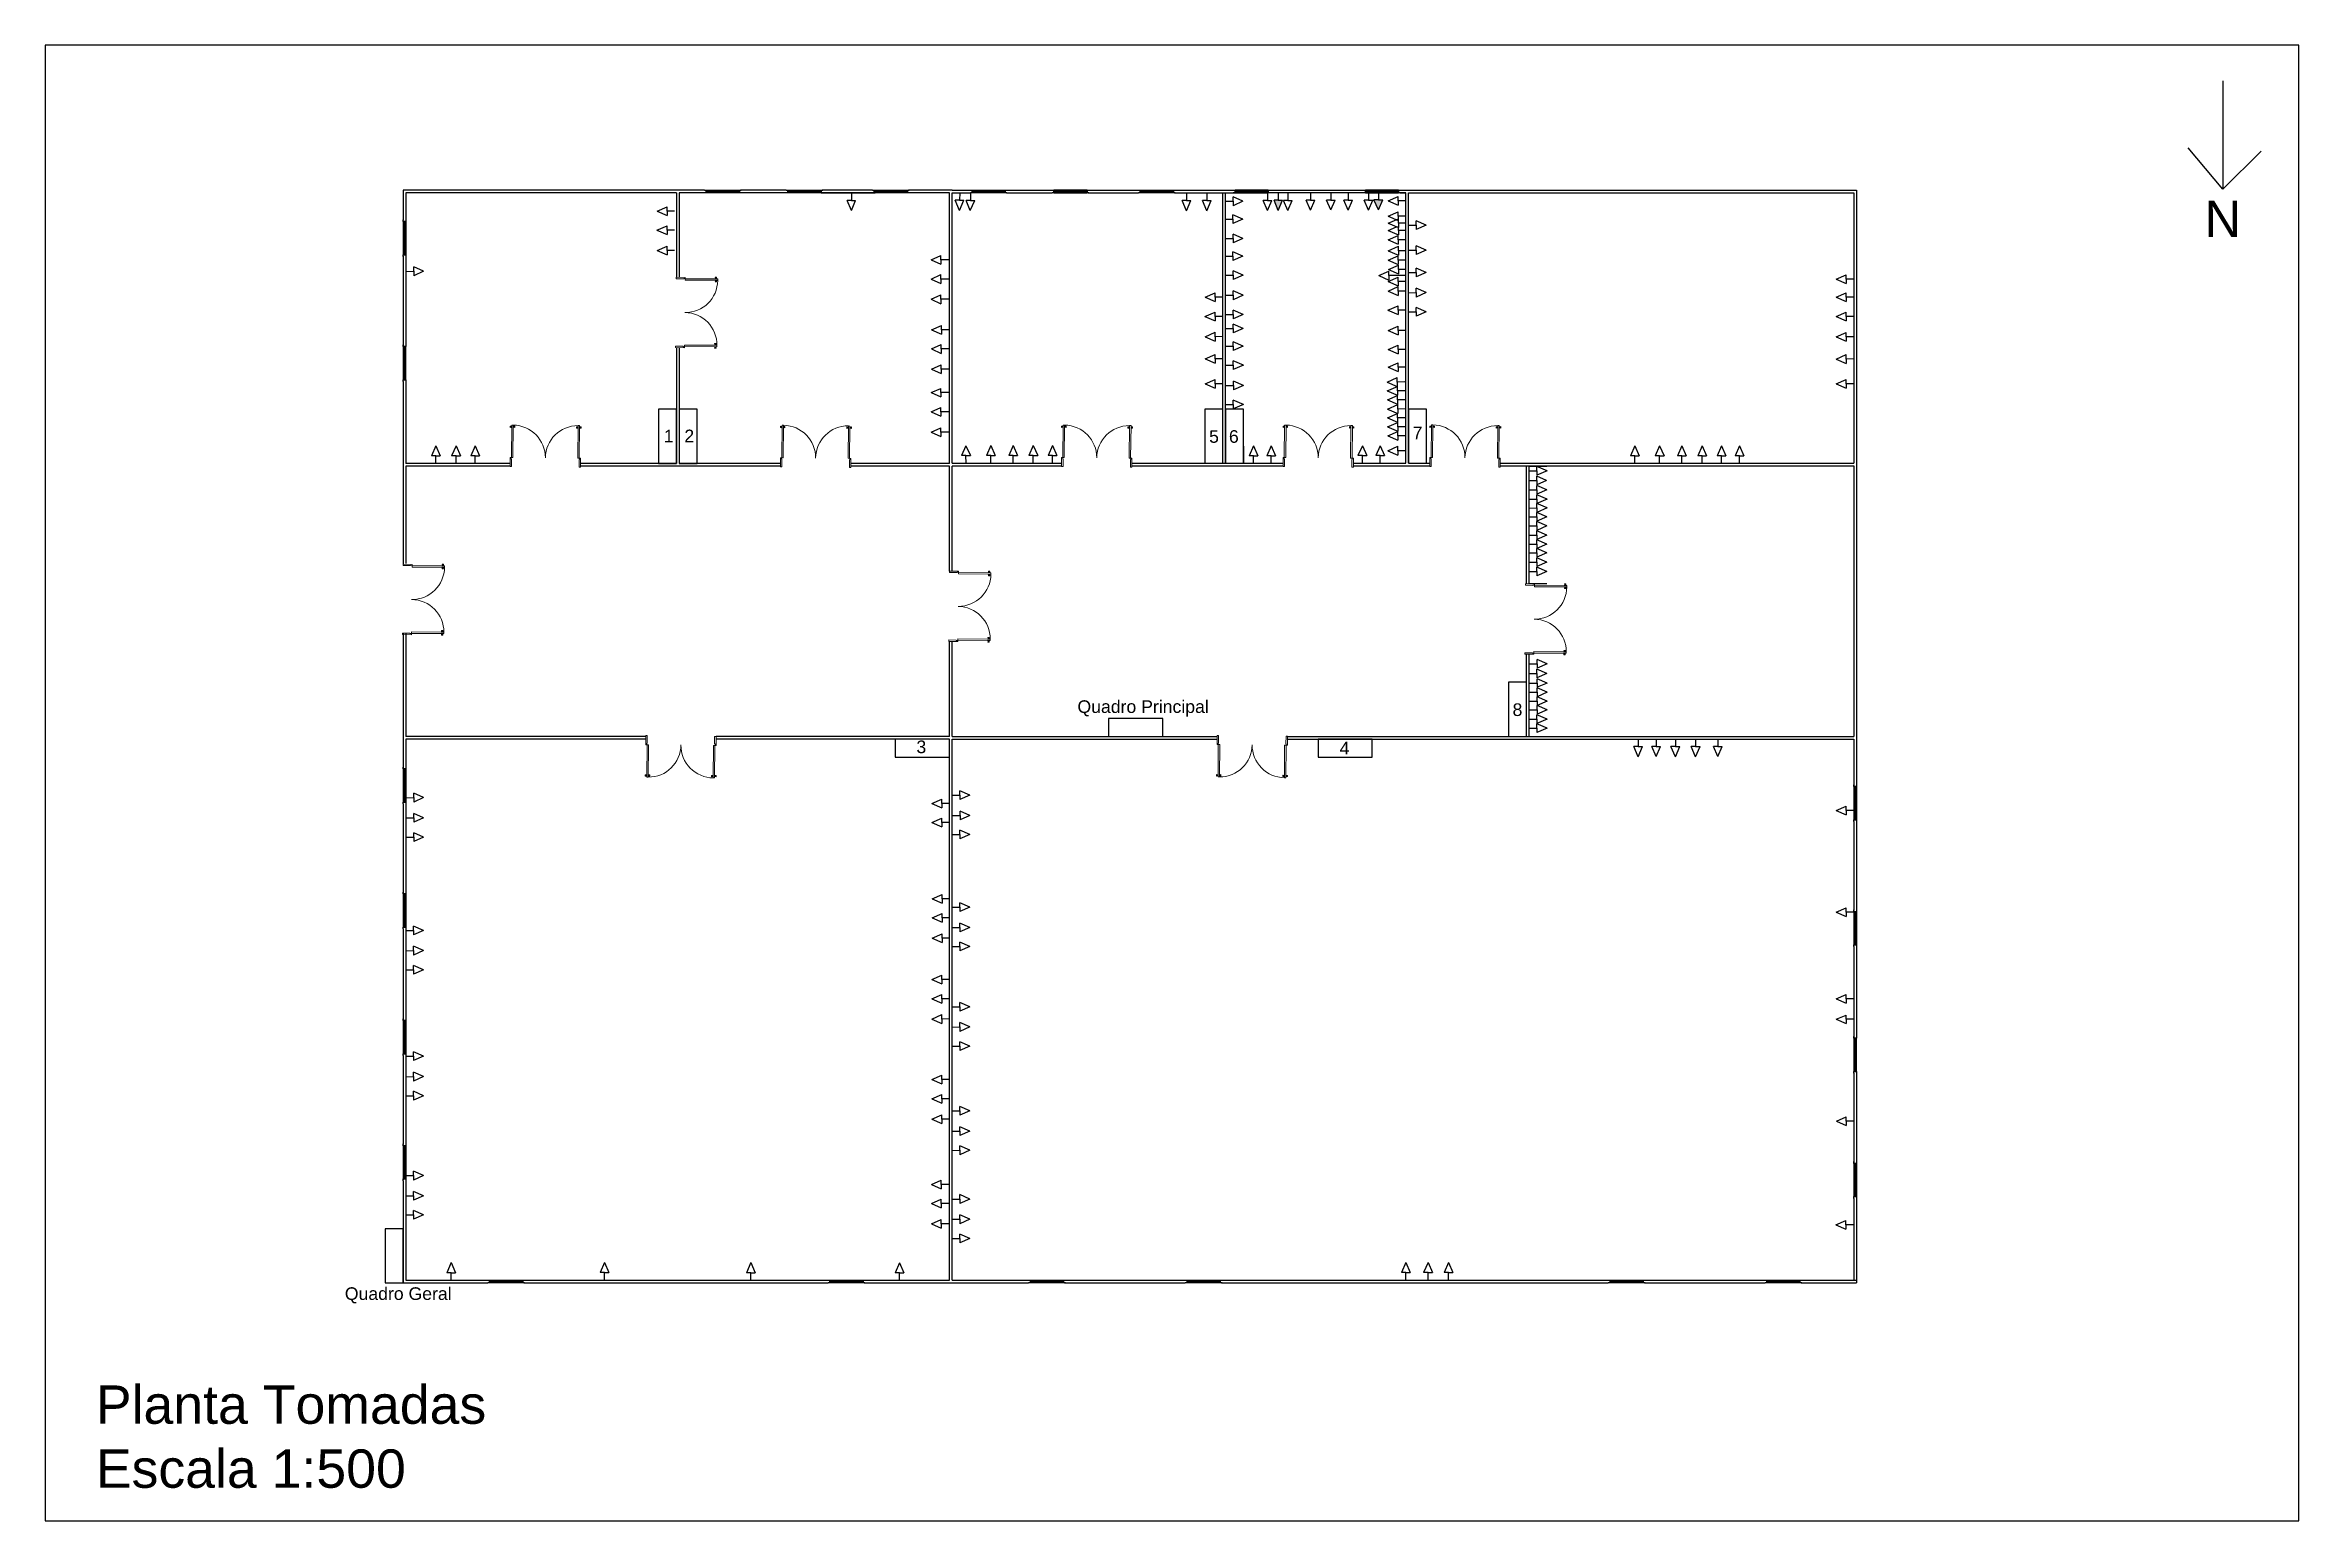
# Model space of a CAD drawing. Header units: millimetres. Extents: x 2943 to 3068, y 1960 to 2042.
import ezdxf

# ---------------------------------------------------------------- set-up
doc = ezdxf.new("R2010")
doc.units = ezdxf.units.MM
doc.styles.get("Standard").update_dxf_attribs({"font": 'arial.ttf'})
pattern_1 = [(0, (0, 0), (0, 6.985), [5.08, -1.905]), (90, (0, 0), (-6.985, 4e-16), [5.08, -1.905])]

msp = doc.modelspace()

# ---------------------------------------------------------------- texts
msp.add_text('N', height=2).set_placement((3062.6, 2031.43))
at = {"attachment_point": 1}
for s, width, heights, insert, char_height in [('1', 0.6593, [0], (2977.15, 2020.73), 0.7), ('{\\H1.45598x;2}', 4.1083, [0.907], (2978.29, 2020.74), 0.4808), ('{\\H1.45598x;5}', 4.1083, [0.907], (3007.39, 2020.71), 0.4808), ('{\\H1.45598x;6}', 4.1083, [0.907], (3008.49, 2020.71), 0.4808), ('{\\H1.45598x;7}', 4.1083, [0.907], (3018.68, 2020.91), 0.4808), ('{\\H1.45598x;Quadro Principal}', 8.2978, [0.907], (3000.09, 2005.73), 0.4808), ('{\\H1.45598x;8}', 4.1083, [0.907], (3024.22, 2005.56), 0.4808), ('{\\H1.45598x;3}', 4.1083, [0.907], (2991.16, 2003.5), 0.4808), ('{\\H1.45598x;4}', 4.1083, [0.907], (3014.63, 2003.43), 0.4808), ('Quadro Geral', 10.6455, [0], (2959.46, 1973.18), 0.7), ('Planta Tomadas\\PEscala 1:500', 96.4159, [0], (2945.65, 1967.74), 2.1288)]:
    msp.add_mtext_dynamic_manual_height_columns(s, width=width, gutter_width=2.4, heights=heights, dxfattribs=dict(at, insert=insert, char_height=char_height))

# ---------------------------------------------------------------- hatches: boundary and pattern name
at = {"true_color": 0x000000}
h = msp.add_hatch(dxfattribs=at)
h.set_pattern_fill('ANGLE', color=18)
h.set_pattern_definition([(0, (24.689, 4.3594), (0, 6.985), [5.08, -1.905]), (90, (24.689, 4.3594), (-6.985, 4e-16), [5.08, -1.905])])
h.paths.add_polyline_path([(2987.79, 2033.45), (2987.55, 2033.45), (2987.31, 2033.45), (2987.55, 2032.9)])
h = msp.add_hatch(color=18, dxfattribs=at)
h.dxf.hatch_style = 1
h.paths.add_polyline_path([(3011.47, 2033.46), (3011.23, 2033.46), (3010.99, 2033.46), (3011.23, 2032.9)])
h.paths.add_polyline_path([(3016.53, 2033.48), (3016.78, 2032.92), (3017.02, 2033.48), (3016.78, 2033.48)])
h = msp.add_hatch(dxfattribs=at)
h.set_pattern_fill('ANGLE', color=18)
h.set_pattern_definition([(0, (48.374, 4.339), (0, 6.985), [5.08, -1.905]), (90, (48.374, 4.339), (-6.985, 4e-16), [5.08, -1.905])])
h.paths.add_polyline_path([(3011.47, 2033.46), (3011.23, 2033.46), (3010.99, 2033.46), (3011.23, 2032.9)])
h = msp.add_hatch(dxfattribs=at)
h.set_pattern_fill('ANGLE', color=18)
h.set_pattern_definition([(0, (53.919, 4.359), (0, 6.985), [5.08, -1.905]), (90, (53.919, 4.359), (-6.985, 4e-16), [5.08, -1.905])])
h.paths.add_polyline_path([(3017.02, 2033.48), (3016.78, 2033.48), (3016.53, 2033.48), (3016.78, 2032.92)])
h = msp.add_hatch(dxfattribs=at)
h.set_pattern_fill('ANGLE', color=18)
h.set_pattern_definition(pattern_1)
h.paths.add_polyline_path([(2963.28, 2029.76), (2963.28, 2029.52), (2963.28, 2029.27), (2963.83, 2029.52)])
h = msp.add_hatch(dxfattribs=at)
h.set_pattern_fill('ANGLE', color=18)
h.set_pattern_definition(pattern_1)
h.paths.add_polyline_path([(3042.72, 1989.17), (3042.72, 1989.41), (3042.17, 1989.17), (3042.72, 1988.93)])
h = msp.add_hatch(dxfattribs=at)
h.set_pattern_fill('ANGLE', color=18)
h.set_pattern_definition([(0, (2.504, -55.9404), (0, 6.985), [5.08, -1.905]), (90, (2.504, -55.9404), (-6.985, 4e-16), [5.08, -1.905])])
h.paths.add_polyline_path([(2965.6, 1973.99), (2965.36, 1974.55), (2965.12, 1973.99), (2965.36, 1973.99)])
h = msp.add_hatch(dxfattribs=at)
h.set_pattern_fill('ANGLE', color=18)
h.set_pattern_definition(pattern_1)
h.paths.add_polyline_path([(2965.36, 1974.55), (2965.12, 1973.99), (2965.36, 1973.99), (2965.6, 1973.99)])
h.paths.add_polyline_path([(2981.97, 1974.55), (2981.73, 1973.99), (2981.97, 1973.99), (2982.21, 1973.99)])
h.paths.add_polyline_path([(2990.22, 1974.53), (2989.98, 1973.98), (2990.22, 1973.98), (2990.46, 1973.98)])
h = msp.add_hatch(dxfattribs=at)
h.set_pattern_fill('ANGLE', color=18)
h.set_pattern_definition([(0, (10.443, -54.695), (0, 6.985), [5.08, -1.905]), (90, (10.443, -54.695), (-6.985, 4e-16), [5.08, -1.905])])
h.paths.add_polyline_path([(2973.87, 1974.55), (2973.63, 1974), (2973.87, 1974), (2974.11, 1974)])

# ---------------------------------------------------------------- linework, layer by layer
for p, q in [((3067.83, 2042.06), (2942.84, 2042.06)), ((2942.84, 2042.06), (2942.84, 2036.57)), ((3067.83, 1960.23), (3067.83, 2042.06)), ((3063.61, 2040.08), (3063.61, 2034.08)), ((2942.84, 2036.57), (2942.84, 1960.23)), ((3063.61, 2034.08), (3061.68, 2036.37)), ((3063.61, 2034.08), (3065.74, 2036.19)), ((2962.7, 2034.02), (2962.7, 2032.35)), ((2979.4, 2034.02), (2962.7, 2034.02)), ((2962.85, 2033.87), (2962.85, 2032.35)), ((2977.85, 2033.87), (2962.85, 2033.87)), ((2977.85, 2033.87), (2977.85, 2029.19)), ((2978, 2033.87), (2978, 2029.19)), ((2979.4, 2033.87), (2978, 2033.87)), ((2979.5, 2034.02), (2981.34, 2034.02)), ((2981.34, 2033.87), (2979.5, 2033.87)), ((2979.52, 2033.98), (2980.89, 2033.98)), ((2979.52, 2033.92), (2980.89, 2033.92)), ((2981.32, 2033.98), (2980.89, 2033.98)), ((2981.32, 2033.92), (2980.89, 2033.92)), ((2983.93, 2034.02), (2981.4, 2034.02)), ((2983.93, 2033.87), (2981.4, 2033.87)), ((2984.03, 2034.02), (2985.87, 2034.02)), ((2985.87, 2033.87), (2984.03, 2033.87)), ((2984.05, 2033.98), (2985.42, 2033.98)), ((2984.05, 2033.92), (2985.42, 2033.92)), ((2985.85, 2033.98), (2985.42, 2033.98)), ((2985.85, 2033.92), (2985.42, 2033.92)), ((2985.88, 2033.88), (2988.88, 2033.88)), ((2988.72, 2034.02), (2985.93, 2034.02)), ((2988.72, 2033.87), (2985.93, 2033.87)), ((2987.55, 2033.87), (2987.55, 2033.45)), ((2988.82, 2034.02), (2990.66, 2034.02)), ((2990.66, 2033.87), (2988.82, 2033.87)), ((2988.84, 2033.98), (2990.21, 2033.98)), ((2988.84, 2033.92), (2990.21, 2033.92)), ((2990.64, 2033.98), (2990.21, 2033.98)), ((2990.64, 2033.92), (2990.21, 2033.92)), ((2993.15, 2034.02), (2990.72, 2034.02)), ((2993, 2033.87), (2990.72, 2033.87)), ((2993, 2018.87), (2993, 2033.87)), ((2993.15, 2034.02), (2994.15, 2034.02)), ((2993.15, 2018.88), (2993.15, 2033.87)), ((2993.15, 2033.87), (2994.15, 2033.87)), ((2993.56, 2033.88), (2993.55, 2033.46)), ((2994.15, 2033.87), (2994.15, 2033.45)), ((2994.25, 2034.02), (2996.08, 2034.02)), ((2996.08, 2033.87), (2994.25, 2033.87)), ((2994.26, 2033.98), (2995.63, 2033.98)), ((2994.26, 2033.92), (2995.63, 2033.92)), ((2996.07, 2033.98), (2995.63, 2033.98)), ((2996.07, 2033.92), (2995.63, 2033.92)), ((2996.15, 2034.02), (2998.68, 2034.02)), ((2996.15, 2033.87), (2998.68, 2033.87)), ((3000.62, 2034.02), (2998.78, 2034.02)), ((2998.78, 2033.87), (3000.62, 2033.87)), ((2998.8, 2033.98), (3000.16, 2033.98)), ((2998.8, 2033.92), (3000.16, 2033.92)), ((3000.6, 2033.98), (3000.16, 2033.98)), ((3000.6, 2033.92), (3000.16, 2033.92)), ((3000.68, 2034.02), (3003.47, 2034.02)), ((3000.68, 2033.87), (3003.47, 2033.87)), ((3003.57, 2034.02), (3005.41, 2034.02)), ((3005.41, 2033.87), (3003.57, 2033.87)), ((3003.59, 2033.98), (3004.96, 2033.98)), ((3003.59, 2033.92), (3004.96, 2033.92)), ((3005.39, 2033.98), (3004.96, 2033.98)), ((3005.39, 2033.92), (3004.96, 2033.92)), ((3005.47, 2034.02), (3008.73, 2034.02)), ((3005.47, 2033.87), (3008.73, 2033.87)), ((3006.13, 2033.86), (3006.14, 2033.44)), ((3007.26, 2033.86), (3007.26, 2033.44)), ((3008.15, 2018.88), (3008.15, 2033.87)), ((3008.3, 2018.88), (3008.3, 2033.87)), ((3008.3, 2021.88), (3008.3, 2033.87)), ((3008.3, 2033.87), (3010.66, 2033.87)), ((3008.72, 2033.4), (3008.72, 2033.64)), ((3009.27, 2033.4), (3008.72, 2033.64)), ((3010.66, 2034.02), (3008.83, 2034.02)), ((3008.84, 2033.98), (3010.21, 2033.98)), ((3008.84, 2033.92), (3010.21, 2033.92)), ((3010.64, 2033.98), (3010.21, 2033.98)), ((3010.64, 2033.92), (3010.21, 2033.92)), ((3010.63, 2033.87), (3010.63, 2033.45)), ((3010.73, 2034.02), (3015.97, 2034.02)), ((3011.23, 2033.87), (3011.23, 2033.46)), ((3011.75, 2033.87), (3011.75, 2033.45)), ((3013.01, 2033.87), (3013.01, 2033.47)), ((3014.14, 2033.87), (3014.14, 2033.47)), ((3015.11, 2033.87), (3015.11, 2033.46)), ((3017.9, 2034.02), (3016.07, 2034.02)), ((3016.07, 2033.87), (3017.9, 2033.87)), ((3016.09, 2033.98), (3017.45, 2033.98)), ((3016.09, 2033.92), (3017.45, 2033.92)), ((3016.23, 2033.87), (3016.23, 2033.47)), ((3016.78, 2033.87), (3016.78, 2033.48)), ((3017.33, 2033.43), (3017.88, 2033.67)), ((3017.89, 2033.98), (3017.45, 2033.98)), ((3017.89, 2033.92), (3017.45, 2033.92)), ((3018.3, 2033.87), (3017.48, 2033.87)), ((3017.88, 2033.43), (3017.88, 2033.67)), ((3017.97, 2034.02), (3043.3, 2034.02)), ((3017.97, 2033.87), (3018.3, 2033.87)), ((3018.3, 2018.88), (3018.3, 2033.87)), ((3018.3, 2018.91), (3018.3, 2033.87)), ((3018.45, 2018.88), (3018.45, 2033.87)), ((3018.45, 2033.87), (3043.15, 2033.87)), ((3043.15, 2033.87), (3043.15, 2018.88)), ((3043.3, 2034.02), (3043.3, 2001.01)), ((2976.78, 2032.86), (2977.33, 2033.1)), ((2976.78, 2032.86), (2977.33, 2032.62)), ((2977.33, 2032.86), (2977.33, 2033.1)), ((2977.75, 2032.86), (2977.33, 2032.86)), ((2977.33, 2032.86), (2977.33, 2032.62)), ((2987.55, 2033.45), (2987.31, 2033.45)), ((2987.55, 2032.9), (2987.31, 2033.45)), ((2987.55, 2033.45), (2987.79, 2033.45)), ((2987.55, 2032.9), (2987.79, 2033.45)), ((2993.55, 2033.46), (2993.31, 2033.46)), ((2993.55, 2032.9), (2993.31, 2033.46)), ((2993.55, 2033.46), (2993.79, 2033.46)), ((2993.55, 2032.9), (2993.79, 2033.46)), ((2994.15, 2033.45), (2993.91, 2033.45)), ((2994.14, 2032.89), (2993.91, 2033.45)), ((2994.14, 2032.89), (2994.39, 2033.45)), ((2994.15, 2033.45), (2994.39, 2033.45)), ((3006.14, 2033.44), (3005.89, 2033.44)), ((3006.14, 2032.88), (3005.89, 2033.44)), ((3006.14, 2033.44), (3006.38, 2033.44)), ((3006.14, 2032.88), (3006.38, 2033.44)), ((3007.26, 2033.44), (3007.02, 2033.44)), ((3007.26, 2032.88), (3007.02, 2033.44)), ((3007.26, 2033.44), (3007.5, 2033.44)), ((3007.26, 2032.88), (3007.5, 2033.44)), ((3008.3, 2033.4), (3008.72, 2033.4)), ((3008.3, 2032.41), (3008.71, 2032.41)), ((3008.71, 2032.41), (3008.71, 2032.65)), ((3009.27, 2032.41), (3008.71, 2032.65)), ((3008.71, 2032.41), (3008.71, 2032.17)), ((3009.27, 2032.41), (3008.71, 2032.17)), ((3008.72, 2033.4), (3008.72, 2033.15)), ((3009.27, 2033.4), (3008.72, 2033.15)), ((3010.63, 2033.45), (3010.38, 2033.45)), ((3010.63, 2032.9), (3010.38, 2033.45)), ((3010.63, 2033.45), (3010.87, 2033.45)), ((3010.63, 2032.9), (3010.87, 2033.45)), ((3011.23, 2033.46), (3010.99, 2033.46)), ((3011.23, 2032.9), (3010.99, 2033.46)), ((3011.23, 2033.46), (3011.47, 2033.46)), ((3011.23, 2032.9), (3011.47, 2033.46)), ((3011.75, 2033.45), (3011.51, 2033.45)), ((3011.75, 2032.9), (3011.51, 2033.45)), ((3011.75, 2033.45), (3011.99, 2033.45)), ((3011.75, 2032.9), (3011.99, 2033.45)), ((3013.01, 2033.47), (3012.77, 2033.47)), ((3013.01, 2032.91), (3012.77, 2033.47)), ((3013.01, 2033.47), (3013.25, 2033.47)), ((3013.01, 2032.91), (3013.25, 2033.47)), ((3014.14, 2033.47), (3013.9, 2033.47)), ((3014.14, 2032.92), (3013.9, 2033.47)), ((3014.14, 2033.47), (3014.38, 2033.47)), ((3014.14, 2032.92), (3014.38, 2033.47)), ((3015.11, 2033.46), (3014.86, 2033.46)), ((3015.11, 2032.91), (3014.86, 2033.46)), ((3015.11, 2033.46), (3015.35, 2033.46)), ((3015.11, 2032.91), (3015.35, 2033.46)), ((3016.23, 2033.47), (3015.99, 2033.47)), ((3016.23, 2032.91), (3015.99, 2033.47)), ((3016.23, 2033.47), (3016.47, 2033.47)), ((3016.23, 2032.91), (3016.47, 2033.47)), ((3016.78, 2033.48), (3016.53, 2033.48)), ((3016.78, 2032.92), (3016.53, 2033.48)), ((3016.78, 2033.48), (3017.02, 2033.48)), ((3016.78, 2032.92), (3017.02, 2033.48)), ((3017.32, 2032.57), (3017.88, 2032.81)), ((3017.32, 2032.57), (3017.88, 2032.33)), ((3017.33, 2033.43), (3017.88, 2033.19)), ((3017.33, 2032.19), (3017.89, 2032.43)), ((3018.3, 2033.43), (3017.88, 2033.43)), ((3017.88, 2033.43), (3017.88, 2033.19)), ((3017.88, 2032.57), (3017.88, 2032.81)), ((3018.3, 2032.57), (3017.88, 2032.57)), ((3017.88, 2032.57), (3017.88, 2032.33)), ((3017.89, 2032.19), (3017.89, 2032.43)), ((2962.7, 2032.28), (2962.7, 2030.44)), ((2962.75, 2032.26), (2962.75, 2030.89)), ((2962.81, 2032.26), (2962.8, 2030.89)), ((2962.85, 2032.28), (2962.85, 2030.44)), ((2976.77, 2031.8), (2977.33, 2032.04)), ((2976.77, 2031.8), (2977.33, 2031.56)), ((2977.33, 2031.8), (2977.33, 2032.04)), ((2977.75, 2031.8), (2977.33, 2031.8)), ((2977.33, 2031.8), (2977.33, 2031.56)), ((3008.3, 2031.34), (3008.72, 2031.34)), ((3008.72, 2031.34), (3008.72, 2031.58)), ((3009.27, 2031.34), (3008.72, 2031.58)), ((3008.72, 2031.34), (3008.72, 2031.1)), ((3009.27, 2031.34), (3008.72, 2031.1)), ((3017.32, 2031.26), (3017.88, 2031.5)), ((3017.32, 2031.26), (3017.88, 2031.02)), ((3017.33, 2032.19), (3017.89, 2031.95)), ((3017.33, 2031.79), (3017.79, 2031.99)), ((3017.33, 2031.79), (3017.89, 2031.55)), ((3017.88, 2031.26), (3017.88, 2031.5)), ((3018.3, 2031.26), (3017.88, 2031.26)), ((3017.88, 2031.26), (3017.88, 2031.02)), ((3018.3, 2032.19), (3017.89, 2032.19)), ((3017.89, 2032.19), (3017.89, 2031.95)), ((3017.89, 2031.79), (3017.89, 2032.03)), ((3018.3, 2031.79), (3017.89, 2031.79)), ((3017.89, 2031.79), (3017.89, 2031.55)), ((3018.45, 2032.07), (3018.87, 2032.07)), ((3018.87, 2032.07), (3018.87, 2032.31)), ((3019.42, 2032.07), (3018.87, 2032.31)), ((3018.87, 2032.07), (3018.87, 2031.83)), ((3019.42, 2032.07), (3018.87, 2031.83)), ((2962.7, 2030.35), (2962.7, 2025.41)), ((2962.75, 2030.46), (2962.75, 2030.89)), ((2962.8, 2030.46), (2962.8, 2030.89)), ((2962.85, 2030.35), (2962.85, 2025.41)), ((2962.86, 2027.49), (2962.86, 2030.49)), ((2976.78, 2030.67), (2977.33, 2030.92)), ((2976.78, 2030.67), (2977.33, 2030.43)), ((2977.33, 2030.67), (2977.33, 2030.92)), ((2977.75, 2030.67), (2977.33, 2030.67)), ((2977.33, 2030.67), (2977.33, 2030.43)), ((2991.97, 2030.15), (2992.52, 2030.4)), ((2991.97, 2030.15), (2992.52, 2029.91)), ((2992.52, 2030.15), (2992.52, 2030.4)), ((2992.94, 2030.16), (2992.52, 2030.15)), ((2992.52, 2030.15), (2992.52, 2029.91)), ((3008.3, 2030.36), (3008.71, 2030.36)), ((3008.71, 2030.36), (3008.71, 2030.6)), ((3009.27, 2030.36), (3008.71, 2030.6)), ((3008.71, 2030.36), (3008.71, 2030.11)), ((3009.27, 2030.36), (3008.71, 2030.11)), ((3017.33, 2030.66), (3017.89, 2030.91)), ((3017.33, 2030.66), (3017.89, 2030.42)), ((3017.33, 2030.13), (3017.88, 2030.38)), ((3017.33, 2030.13), (3017.88, 2029.89)), ((3017.88, 2030.13), (3017.88, 2030.38)), ((3018.3, 2030.13), (3017.88, 2030.13)), ((3017.88, 2030.13), (3017.88, 2029.89)), ((3017.89, 2030.66), (3017.89, 2030.91)), ((3018.31, 2030.66), (3017.89, 2030.66)), ((3017.89, 2030.66), (3017.89, 2030.42)), ((3018.45, 2030.7), (3018.87, 2030.7)), ((3018.87, 2030.7), (3018.87, 2030.94)), ((3019.43, 2030.7), (3018.87, 2030.94)), ((3018.87, 2030.7), (3018.87, 2030.46)), ((3019.43, 2030.7), (3018.87, 2030.46)), ((2962.86, 2029.51), (2963.28, 2029.52)), ((2963.28, 2029.52), (2963.28, 2029.76)), ((2963.83, 2029.52), (2963.28, 2029.76)), ((2963.28, 2029.52), (2963.28, 2029.27)), ((2963.83, 2029.52), (2963.28, 2029.27)), ((2991.97, 2029.09), (2992.52, 2029.34)), ((2991.97, 2029.09), (2992.52, 2028.85)), ((2992.52, 2029.09), (2992.52, 2029.34)), ((2992.94, 2029.09), (2992.52, 2029.09)), ((2992.52, 2029.09), (2992.52, 2028.85)), ((3008.31, 2029.31), (3008.72, 2029.31)), ((3008.72, 2029.31), (3008.72, 2029.55)), ((3009.28, 2029.31), (3008.72, 2029.55)), ((3008.72, 2029.31), (3008.72, 2029.07)), ((3009.28, 2029.31), (3008.72, 2029.07)), ((3016.8, 2029.28), (3017.35, 2029.52)), ((3016.8, 2029.28), (3017.35, 2029.03)), ((3017.32, 2028.95), (3017.88, 2029.19)), ((3017.32, 2028.95), (3017.88, 2028.71)), ((3017.32, 2028.42), (3017.87, 2028.67)), ((3017.34, 2029.62), (3017.9, 2029.86)), ((3017.34, 2029.62), (3017.9, 2029.38)), ((3017.35, 2029.28), (3017.35, 2029.52)), ((3017.35, 2029.28), (3017.35, 2029.03)), ((3018.3, 2029.28), (3017.35, 2029.28)), ((3017.87, 2028.42), (3017.87, 2028.67)), ((3017.88, 2028.95), (3017.88, 2029.19)), ((3018.29, 2028.95), (3017.88, 2028.95)), ((3017.88, 2028.95), (3017.88, 2028.71)), ((3017.9, 2029.62), (3017.9, 2029.86)), ((3018.32, 2029.62), (3017.9, 2029.62)), ((3017.9, 2029.62), (3017.9, 2029.38)), ((3018.46, 2029.46), (3018.88, 2029.46)), ((3018.88, 2029.46), (3018.88, 2029.7)), ((3019.43, 2029.46), (3018.88, 2029.7)), ((3018.88, 2029.46), (3018.88, 2029.22)), ((3019.43, 2029.46), (3018.88, 2029.22)), ((3042.16, 2029.08), (3042.72, 2029.32)), ((3042.16, 2029.08), (3042.72, 2028.84)), ((3042.72, 2029.08), (3042.72, 2029.32)), ((3043.14, 2029.08), (3042.72, 2029.08)), ((3042.72, 2029.08), (3042.72, 2028.84)), ((2991.97, 2027.97), (2992.52, 2028.21)), ((2991.97, 2027.97), (2992.52, 2027.72)), ((2992.52, 2027.97), (2992.52, 2028.21)), ((2992.94, 2027.97), (2992.52, 2027.97)), ((2992.52, 2027.97), (2992.52, 2027.72)), ((3007.17, 2028.08), (3007.72, 2028.32)), ((3007.17, 2028.08), (3007.72, 2027.84)), ((3007.72, 2028.08), (3007.72, 2028.32)), ((3008.14, 2028.08), (3007.72, 2028.08)), ((3007.72, 2028.08), (3007.72, 2027.84)), ((3008.31, 2028.19), (3008.73, 2028.19)), ((3008.73, 2028.19), (3008.73, 2028.43)), ((3009.28, 2028.19), (3008.73, 2028.43)), ((3008.73, 2028.19), (3008.73, 2027.94)), ((3009.28, 2028.19), (3008.73, 2027.94)), ((3017.31, 2027.36), (3017.87, 2027.6)), ((3017.32, 2028.42), (3017.87, 2028.18)), ((3018.29, 2028.42), (3017.87, 2028.42)), ((3017.87, 2028.42), (3017.87, 2028.18)), ((3017.87, 2027.36), (3017.87, 2027.6)), ((3018.46, 2028.33), (3018.88, 2028.34)), ((3018.87, 2027.27), (3018.87, 2027.51)), ((3019.43, 2027.27), (3018.87, 2027.51)), ((3018.88, 2028.34), (3018.88, 2028.58)), ((3019.43, 2028.34), (3018.88, 2028.58)), ((3018.88, 2028.34), (3018.88, 2028.09)), ((3019.43, 2028.34), (3018.88, 2028.09)), ((3042.17, 2028.08), (3042.72, 2028.32)), ((3042.17, 2028.08), (3042.72, 2027.84)), ((3042.72, 2028.08), (3042.72, 2028.32)), ((3043.14, 2028.08), (3042.72, 2028.08)), ((3042.72, 2028.08), (3042.72, 2027.84)), ((2991.99, 2026.28), (2992.55, 2026.52)), ((2991.99, 2026.28), (2992.55, 2026.04)), ((2992.55, 2026.28), (2992.55, 2026.52)), ((2992.96, 2026.28), (2992.55, 2026.28)), ((2992.55, 2026.28), (2992.55, 2026.04)), ((3007.16, 2027.02), (3007.72, 2027.26)), ((3007.16, 2027.02), (3007.72, 2026.78)), ((3007.17, 2025.89), (3007.72, 2026.14)), ((3007.72, 2027.02), (3007.72, 2027.26)), ((3008.14, 2027.02), (3007.72, 2027.02)), ((3007.72, 2027.02), (3007.72, 2026.78)), ((3007.72, 2025.89), (3007.72, 2026.14)), ((3008.3, 2027.12), (3008.72, 2027.13)), ((3008.31, 2026.34), (3008.73, 2026.35)), ((3008.72, 2027.13), (3008.72, 2027.37)), ((3009.28, 2027.13), (3008.72, 2027.37)), ((3008.72, 2027.13), (3008.72, 2026.88)), ((3009.28, 2027.13), (3008.72, 2026.88)), ((3008.73, 2026.35), (3008.73, 2026.59)), ((3009.28, 2026.35), (3008.73, 2026.59)), ((3008.73, 2026.35), (3008.73, 2026.1)), ((3009.28, 2026.35), (3008.73, 2026.1)), ((3017.31, 2027.36), (3017.87, 2027.12)), ((3017.32, 2026.23), (3017.87, 2026.48)), ((3017.32, 2026.23), (3017.87, 2025.99)), ((3018.29, 2027.36), (3017.87, 2027.36)), ((3017.87, 2027.36), (3017.87, 2027.12)), ((3017.87, 2026.23), (3017.87, 2026.48)), ((3018.29, 2026.24), (3017.87, 2026.23)), ((3017.87, 2026.23), (3017.87, 2025.99)), ((3018.46, 2027.27), (3018.87, 2027.27)), ((3018.87, 2027.27), (3018.87, 2027.03)), ((3019.43, 2027.27), (3018.87, 2027.03)), ((3042.16, 2027.02), (3042.72, 2027.26)), ((3042.16, 2027.02), (3042.72, 2026.78)), ((3042.16, 2025.89), (3042.72, 2026.13)), ((3042.72, 2027.02), (3042.72, 2027.26)), ((3043.14, 2027.02), (3042.72, 2027.02)), ((3042.72, 2027.02), (3042.72, 2026.78)), ((3042.72, 2025.89), (3042.72, 2026.13)), ((2962.7, 2025.35), (2962.7, 2023.51)), ((2962.75, 2025.33), (2962.75, 2023.96)), ((2962.81, 2025.33), (2962.81, 2023.96)), ((2962.85, 2023.51), (2962.85, 2025.35)), ((2977.85, 2025.29), (2977.85, 2018.87)), ((2978, 2025.29), (2978, 2018.87)), ((2991.99, 2025.22), (2992.54, 2025.46)), ((2991.99, 2025.22), (2992.54, 2024.97)), ((2992.54, 2025.22), (2992.54, 2025.46)), ((2992.96, 2025.22), (2992.54, 2025.22)), ((2992.54, 2025.22), (2992.54, 2024.97)), ((3007.17, 2025.89), (3007.72, 2025.65)), ((3007.17, 2024.66), (3007.72, 2024.9)), ((3008.14, 2025.9), (3007.72, 2025.89)), ((3007.72, 2025.89), (3007.72, 2025.65)), ((3007.72, 2024.66), (3007.72, 2024.9)), ((3008.31, 2025.36), (3008.72, 2025.36)), ((3008.72, 2025.36), (3008.72, 2025.6)), ((3009.28, 2025.36), (3008.72, 2025.6)), ((3008.72, 2025.36), (3008.72, 2025.12)), ((3009.28, 2025.36), (3008.72, 2025.12)), ((3017.33, 2025.19), (3017.88, 2025.43)), ((3017.33, 2025.19), (3017.88, 2024.95)), ((3017.88, 2025.19), (3017.88, 2025.43)), ((3018.3, 2025.19), (3017.88, 2025.19)), ((3017.88, 2025.19), (3017.88, 2024.95)), ((3042.16, 2025.89), (3042.72, 2025.65)), ((3042.17, 2024.65), (3042.72, 2024.9)), ((3043.14, 2025.89), (3042.72, 2025.89)), ((3042.72, 2025.89), (3042.72, 2025.65)), ((3042.72, 2024.65), (3042.72, 2024.9)), ((2962.75, 2023.53), (2962.75, 2023.96)), ((2962.81, 2023.53), (2962.81, 2023.96)), ((2991.99, 2024.09), (2992.54, 2024.33)), ((2991.99, 2024.09), (2992.54, 2023.85)), ((2992.54, 2024.09), (2992.54, 2024.33)), ((2992.96, 2024.09), (2992.54, 2024.09)), ((2992.54, 2024.09), (2992.54, 2023.85)), ((3007.17, 2024.66), (3007.72, 2024.42)), ((3008.14, 2024.66), (3007.72, 2024.66)), ((3007.72, 2024.66), (3007.72, 2024.42)), ((3008.32, 2024.32), (3008.73, 2024.32)), ((3008.73, 2024.32), (3008.73, 2024.56)), ((3009.29, 2024.32), (3008.73, 2024.56)), ((3008.73, 2024.32), (3008.73, 2024.08)), ((3009.29, 2024.32), (3008.73, 2024.08)), ((3017.32, 2024.21), (3017.88, 2024.45)), ((3017.32, 2024.21), (3017.88, 2023.97)), ((3017.88, 2024.21), (3017.88, 2024.45)), ((3018.3, 2024.21), (3017.88, 2024.21)), ((3017.88, 2024.21), (3017.88, 2023.97)), ((3042.17, 2024.65), (3042.72, 2024.41)), ((3043.14, 2024.66), (3042.72, 2024.65)), ((3042.72, 2024.65), (3042.72, 2024.41)), ((2962.7, 2023.41), (2962.7, 2018.87)), ((2962.85, 2023.41), (2962.85, 2018.87)), ((2991.97, 2022.79), (2992.52, 2023.03)), ((2991.97, 2022.79), (2992.52, 2022.55)), ((2992.52, 2022.79), (2992.52, 2023.03)), ((2992.94, 2022.79), (2992.52, 2022.79)), ((2992.52, 2022.79), (2992.52, 2022.55)), ((3007.17, 2023.28), (3007.73, 2023.52)), ((3007.17, 2023.28), (3007.73, 2023.04)), ((3007.73, 2023.28), (3007.73, 2023.52)), ((3008.15, 2023.28), (3007.73, 2023.28)), ((3007.73, 2023.28), (3007.73, 2023.04)), ((3008.32, 2023.19), (3008.74, 2023.19)), ((3008.74, 2023.19), (3008.74, 2023.43)), ((3009.29, 2023.19), (3008.74, 2023.43)), ((3008.74, 2023.19), (3008.74, 2022.95)), ((3009.29, 2023.19), (3008.74, 2022.95)), ((3017.27, 2023.38), (3017.82, 2023.63)), ((3017.27, 2023.38), (3017.82, 2023.14)), ((3017.27, 2022.9), (3017.83, 2023.14)), ((3017.27, 2022.9), (3017.83, 2022.66)), ((3017.28, 2022.39), (3017.84, 2022.64)), ((3017.28, 2022.39), (3017.84, 2022.15)), ((3017.82, 2023.38), (3017.82, 2023.63)), ((3018.24, 2023.39), (3017.82, 2023.38)), ((3017.82, 2023.38), (3017.82, 2023.14)), ((3017.83, 2022.9), (3017.83, 2023.14)), ((3018.25, 2022.9), (3017.83, 2022.9)), ((3017.83, 2022.9), (3017.83, 2022.66)), ((3017.84, 2022.39), (3017.84, 2022.64)), ((3018.26, 2022.4), (3017.84, 2022.39)), ((3017.84, 2022.39), (3017.84, 2022.15)), ((3042.17, 2023.28), (3042.73, 2023.52)), ((3042.17, 2023.28), (3042.73, 2023.04)), ((3042.73, 2023.28), (3042.73, 2023.52)), ((3043.15, 2023.28), (3042.73, 2023.28)), ((3042.73, 2023.28), (3042.73, 2023.04)), ((2991.97, 2021.73), (2992.52, 2021.97)), ((2991.97, 2021.73), (2992.52, 2021.49)), ((2992.52, 2021.73), (2992.52, 2021.97)), ((2992.94, 2021.73), (2992.52, 2021.73)), ((2992.52, 2021.73), (2992.52, 2021.49)), ((3009.3, 2021.88), (3008.3, 2021.88)), ((3008.31, 2022.13), (3008.73, 2022.13)), ((3008.73, 2022.13), (3008.73, 2022.37)), ((3009.29, 2022.13), (3008.73, 2022.37)), ((3008.73, 2022.13), (3008.73, 2021.89)), ((3009.29, 2022.13), (3008.73, 2021.89)), ((3017.29, 2021.88), (3017.85, 2022.13)), ((3017.29, 2021.88), (3017.85, 2021.64)), ((3017.29, 2021.39), (3017.84, 2021.64)), ((3017.29, 2021.39), (3017.84, 2021.15)), ((3017.29, 2020.9), (3017.85, 2021.14)), ((3017.84, 2021.39), (3017.84, 2021.64)), ((3018.26, 2021.39), (3017.84, 2021.39)), ((3017.84, 2021.39), (3017.84, 2021.15)), ((3017.85, 2021.88), (3017.85, 2022.13)), ((3018.27, 2021.89), (3017.85, 2021.88)), ((3017.85, 2021.88), (3017.85, 2021.64)), ((3017.85, 2020.9), (3017.85, 2021.14)), ((2991.97, 2020.6), (2992.52, 2020.84)), ((2991.97, 2020.6), (2992.52, 2020.36)), ((2992.52, 2020.6), (2992.52, 2020.84)), ((2992.94, 2020.6), (2992.52, 2020.6)), ((2992.52, 2020.6), (2992.52, 2020.36)), ((3017.29, 2020.9), (3017.85, 2020.66)), ((3017.3, 2020.4), (3017.85, 2020.64)), ((3017.3, 2020.4), (3017.85, 2020.16)), ((3018.27, 2020.9), (3017.85, 2020.9)), ((3017.85, 2020.9), (3017.85, 2020.66)), ((3017.85, 2020.4), (3017.85, 2020.64)), ((3018.27, 2020.4), (3017.85, 2020.4)), ((3017.85, 2020.4), (3017.85, 2020.16)), ((2962.7, 2018.87), (2962.7, 2013.28)), ((2968.63, 2018.87), (2962.85, 2018.87)), ((2962.85, 2018.72), (2962.85, 2013.31)), ((2968.63, 2018.72), (2962.85, 2018.72)), ((2964.5, 2019.84), (2964.26, 2019.28)), ((2964.5, 2019.28), (2964.26, 2019.28)), ((2964.5, 2019.84), (2964.74, 2019.28)), ((2964.5, 2018.87), (2964.5, 2019.28)), ((2964.5, 2019.28), (2964.74, 2019.28)), ((2965.63, 2019.84), (2965.38, 2019.29)), ((2965.63, 2019.29), (2965.38, 2019.29)), ((2965.63, 2019.84), (2965.87, 2019.29)), ((2965.63, 2018.87), (2965.63, 2019.29)), ((2965.63, 2019.29), (2965.87, 2019.29)), ((2966.69, 2019.84), (2966.45, 2019.28)), ((2966.69, 2019.28), (2966.45, 2019.28)), ((2966.69, 2019.84), (2966.93, 2019.28)), ((2966.69, 2018.86), (2966.69, 2019.28)), ((2966.69, 2019.28), (2966.93, 2019.28)), ((2977.85, 2018.87), (2972.53, 2018.87)), ((2977.85, 2018.72), (2972.53, 2018.72)), ((2983.62, 2018.72), (2977.85, 2018.72)), ((2983.62, 2018.87), (2978, 2018.87)), ((2993, 2018.87), (2987.52, 2018.87)), ((2993, 2018.72), (2987.52, 2018.72)), ((2993, 2012.9), (2993, 2018.72)), ((2993.15, 2018.88), (2999.21, 2018.88)), ((2993.15, 2018.73), (2999.21, 2018.73)), ((2993.15, 2012.89), (2993.15, 2018.72)), ((2993.9, 2019.85), (2993.66, 2019.3)), ((2993.9, 2019.3), (2993.66, 2019.3)), ((2993.9, 2019.85), (2994.15, 2019.3)), ((2993.91, 2018.88), (2993.9, 2019.3)), ((2993.9, 2019.3), (2994.15, 2019.3)), ((2995.28, 2019.86), (2995.04, 2019.3)), ((2995.28, 2019.3), (2995.04, 2019.3)), ((2995.28, 2019.86), (2995.52, 2019.3)), ((2995.28, 2018.89), (2995.28, 2019.3)), ((2995.28, 2019.3), (2995.52, 2019.3)), ((2996.52, 2019.86), (2996.28, 2019.31)), ((2996.52, 2019.31), (2996.28, 2019.31)), ((2996.52, 2019.86), (2996.76, 2019.31)), ((2996.52, 2018.89), (2996.52, 2019.31)), ((2996.52, 2019.31), (2996.76, 2019.31)), ((2997.64, 2019.86), (2997.4, 2019.31)), ((2997.64, 2019.31), (2997.4, 2019.31)), ((2997.64, 2019.86), (2997.89, 2019.31)), ((2997.64, 2018.89), (2997.64, 2019.31)), ((2997.64, 2019.31), (2997.89, 2019.31)), ((2998.71, 2019.86), (2998.46, 2019.31)), ((2998.71, 2019.31), (2998.46, 2019.31)), ((2998.71, 2019.86), (2998.95, 2019.31)), ((2998.71, 2018.89), (2998.71, 2019.31)), ((2998.71, 2019.31), (2998.95, 2019.31)), ((3003.11, 2018.88), (3011.49, 2018.88)), ((3003.11, 2018.73), (3011.49, 2018.73)), ((3009.3, 2019.83), (3009.3, 2018.88)), ((3009.85, 2019.84), (3009.61, 2019.29)), ((3009.85, 2019.29), (3009.61, 2019.29)), ((3009.85, 2019.84), (3010.09, 2019.29)), ((3009.85, 2018.87), (3009.85, 2019.29)), ((3009.85, 2019.29), (3010.09, 2019.29)), ((3010.83, 2019.84), (3010.59, 2019.29)), ((3010.83, 2019.29), (3010.59, 2019.29)), ((3010.83, 2019.84), (3011.08, 2019.29)), ((3010.84, 2018.87), (3010.83, 2019.29)), ((3010.83, 2019.29), (3011.08, 2019.29)), ((3015.39, 2018.88), (3018.3, 2018.88)), ((3015.39, 2018.73), (3019.63, 2018.73)), ((3015.89, 2019.85), (3015.64, 2019.3)), ((3015.89, 2019.3), (3015.64, 2019.3)), ((3015.89, 2019.85), (3016.13, 2019.3)), ((3015.89, 2018.88), (3015.89, 2019.3)), ((3015.89, 2019.3), (3016.13, 2019.3)), ((3016.87, 2019.85), (3016.63, 2019.3)), ((3016.87, 2019.3), (3016.63, 2019.3)), ((3016.87, 2019.85), (3017.11, 2019.3)), ((3016.87, 2018.88), (3016.87, 2019.3)), ((3016.87, 2019.3), (3017.11, 2019.3)), ((3017.31, 2019.57), (3017.86, 2019.82)), ((3017.31, 2019.57), (3017.86, 2019.33)), ((3017.86, 2019.57), (3017.86, 2019.82)), ((3018.28, 2019.57), (3017.86, 2019.57)), ((3017.86, 2019.57), (3017.86, 2019.33)), ((3018.45, 2018.88), (3019.63, 2018.88)), ((3023.53, 2018.88), (3043.15, 2018.88)), ((3023.53, 2018.73), (3043.15, 2018.73)), ((3025, 2012.19), (3025, 2018.72)), ((3025.15, 2012.18), (3025.15, 2018.72)), ((3025.15, 2018.72), (3026.12, 2018.72)), ((3025.57, 2018.46), (3025.57, 2018.7)), ((3026.13, 2018.46), (3025.57, 2018.7)), ((3031, 2019.84), (3030.76, 2019.28)), ((3031, 2019.28), (3030.76, 2019.28)), ((3031, 2019.84), (3031.24, 2019.28)), ((3031, 2018.87), (3031, 2019.28)), ((3031, 2019.28), (3031.24, 2019.28)), ((3032.37, 2019.84), (3032.13, 2019.29)), ((3032.37, 2019.29), (3032.13, 2019.29)), ((3032.37, 2019.84), (3032.62, 2019.29)), ((3032.37, 2018.87), (3032.37, 2019.29)), ((3032.37, 2019.29), (3032.62, 2019.29)), ((3033.61, 2019.85), (3033.37, 2019.29)), ((3033.61, 2019.29), (3033.37, 2019.29)), ((3033.61, 2019.85), (3033.85, 2019.29)), ((3033.61, 2018.87), (3033.61, 2019.29)), ((3033.61, 2019.29), (3033.85, 2019.29)), ((3034.74, 2019.85), (3034.49, 2019.29)), ((3034.74, 2019.29), (3034.49, 2019.29)), ((3034.74, 2019.85), (3034.98, 2019.29)), ((3034.74, 2018.88), (3034.74, 2019.29)), ((3034.74, 2019.29), (3034.98, 2019.29)), ((3035.8, 2019.85), (3035.56, 2019.29)), ((3035.8, 2019.29), (3035.56, 2019.29)), ((3035.8, 2019.85), (3036.04, 2019.29)), ((3035.8, 2018.87), (3035.8, 2019.29)), ((3035.8, 2019.29), (3036.04, 2019.29)), ((3036.8, 2019.85), (3036.56, 2019.29)), ((3036.8, 2019.29), (3036.56, 2019.29)), ((3036.8, 2019.85), (3037.04, 2019.29)), ((3036.8, 2018.88), (3036.8, 2019.29)), ((3036.8, 2019.29), (3037.04, 2019.29)), ((3043.15, 2018.73), (3043.15, 2003.72)), ((3025.14, 2017.92), (3025.56, 2017.92)), ((3025.15, 2018.46), (3025.57, 2018.46)), ((3025.15, 2017.4), (3025.57, 2017.4)), ((3025.56, 2017.92), (3025.56, 2018.16)), ((3026.11, 2017.92), (3025.56, 2018.16)), ((3025.56, 2017.92), (3025.56, 2017.68)), ((3026.11, 2017.92), (3025.56, 2017.68)), ((3025.57, 2018.46), (3025.57, 2018.22)), ((3026.13, 2018.46), (3025.57, 2018.22)), ((3025.57, 2017.4), (3025.57, 2017.64)), ((3026.12, 2017.4), (3025.57, 2017.64)), ((3025.57, 2017.4), (3025.57, 2017.16)), ((3026.12, 2017.4), (3025.57, 2017.16)), ((3025.15, 2016.88), (3025.57, 2016.88)), ((3025.15, 2016.39), (3025.57, 2016.4)), ((3025.57, 2016.88), (3025.57, 2017.12)), ((3026.13, 2016.88), (3025.57, 2017.12)), ((3025.57, 2016.88), (3025.57, 2016.64)), ((3026.13, 2016.88), (3025.57, 2016.64)), ((3025.57, 2016.4), (3025.57, 2016.64)), ((3026.13, 2016.4), (3025.57, 2016.64)), ((3025.57, 2016.4), (3025.57, 2016.15)), ((3026.13, 2016.4), (3025.57, 2016.15)), ((3025.57, 2015.9), (3025.57, 2016.15)), ((3026.12, 2015.9), (3025.57, 2016.15)), ((3025.15, 2015.9), (3025.57, 2015.9)), ((3025.15, 2015.4), (3025.57, 2015.4)), ((3025.15, 2014.88), (3025.57, 2014.89)), ((3025.57, 2015.9), (3025.57, 2015.66)), ((3026.12, 2015.9), (3025.57, 2015.66)), ((3025.57, 2015.4), (3025.57, 2015.64)), ((3026.12, 2015.4), (3025.57, 2015.64)), ((3025.57, 2015.4), (3025.57, 2015.15)), ((3026.12, 2015.4), (3025.57, 2015.15)), ((3025.57, 2014.89), (3025.57, 2015.13)), ((3026.12, 2014.89), (3025.57, 2015.13)), ((3025.57, 2014.89), (3025.57, 2014.64)), ((3026.12, 2014.89), (3025.57, 2014.64)), ((3025.15, 2014.39), (3025.57, 2014.39)), ((3025.15, 2013.9), (3025.57, 2013.9)), ((3025.56, 2013.39), (3025.56, 2013.63)), ((3026.12, 2013.39), (3025.56, 2013.63)), ((3025.57, 2014.39), (3025.57, 2014.63)), ((3026.12, 2014.39), (3025.57, 2014.63)), ((3025.57, 2014.39), (3025.57, 2014.15)), ((3026.12, 2014.39), (3025.57, 2014.15)), ((3025.57, 2013.9), (3025.57, 2014.14)), ((3026.12, 2013.9), (3025.57, 2014.14)), ((3025.57, 2013.9), (3025.57, 2013.66)), ((3026.12, 2013.9), (3025.57, 2013.66)), ((3025.14, 2013.39), (3025.56, 2013.39)), ((3025.14, 2012.88), (3025.56, 2012.88)), ((3025.56, 2013.39), (3025.56, 2013.15)), ((3026.12, 2013.39), (3025.56, 2013.15)), ((3025.56, 2012.88), (3025.56, 2013.12)), ((3026.12, 2012.88), (3025.56, 2013.12)), ((3025.56, 2012.88), (3025.56, 2012.64)), ((3026.12, 2012.88), (3025.56, 2012.64)), ((3026.12, 2012.18), (3025.15, 2012.18)), ((2962.7, 2009.41), (2962.7, 2003.72)), ((2962.85, 2009.41), (2962.85, 2003.72)), ((2993, 2003.72), (2993, 2009)), ((2993.15, 2003.72), (2993.15, 2008.99)), ((3025, 2003.72), (3025, 2008.29)), ((3025.15, 2003.72), (3025.15, 2008.28)), ((3025.16, 2007.75), (3025.58, 2007.76)), ((3025.57, 2007.22), (3025.57, 2007.46)), ((3026.12, 2007.22), (3025.57, 2007.46)), ((3025.58, 2007.76), (3025.58, 2008)), ((3026.13, 2007.76), (3025.58, 2008)), ((3025.58, 2007.76), (3025.58, 2007.51)), ((3026.13, 2007.76), (3025.58, 2007.51)), ((3025.15, 2007.22), (3025.57, 2007.22)), ((3025.16, 2006.69), (3025.58, 2006.69)), ((3025.16, 2006.18), (3025.58, 2006.18)), ((3025.57, 2007.22), (3025.57, 2006.97)), ((3026.12, 2007.22), (3025.57, 2006.97)), ((3025.58, 2006.69), (3025.58, 2006.93)), ((3026.13, 2006.69), (3025.58, 2006.93)), ((3025.58, 2006.69), (3025.58, 2006.45)), ((3026.13, 2006.69), (3025.58, 2006.45)), ((3025.58, 2006.18), (3025.58, 2006.42)), ((3026.13, 2006.18), (3025.58, 2006.42)), ((3025.58, 2006.18), (3025.58, 2005.93)), ((3026.13, 2006.18), (3025.58, 2005.93)), ((3025.16, 2005.69), (3025.58, 2005.69)), ((3025.16, 2005.2), (3025.58, 2005.2)), ((3025.57, 2004.69), (3025.57, 2004.93)), ((3026.13, 2004.69), (3025.57, 2004.93)), ((3025.58, 2005.69), (3025.58, 2005.93)), ((3026.13, 2005.69), (3025.58, 2005.93)), ((3025.58, 2005.69), (3025.58, 2005.45)), ((3026.13, 2005.69), (3025.58, 2005.45)), ((3025.58, 2005.2), (3025.58, 2005.44)), ((3026.13, 2005.2), (3025.58, 2005.44)), ((3025.58, 2005.2), (3025.58, 2004.96)), ((3026.13, 2005.2), (3025.58, 2004.96)), ((2962.7, 2003.72), (2962.7, 2001.99)), ((2976.15, 2003.72), (2962.85, 2003.72)), ((2993, 2003.72), (2980.05, 2003.72)), ((2993.15, 2003.72), (3007.84, 2003.72)), ((3011.74, 2003.72), (3043.15, 2003.72)), ((3025.15, 2004.18), (3025.57, 2004.18)), ((3025.16, 2004.69), (3025.57, 2004.69)), ((3025.57, 2004.69), (3025.57, 2004.45)), ((3026.13, 2004.69), (3025.57, 2004.45)), ((3025.57, 2004.18), (3025.57, 2004.42)), ((3026.13, 2004.18), (3025.57, 2004.42)), ((3025.57, 2004.18), (3025.57, 2003.94)), ((3026.13, 2004.18), (3025.57, 2003.94)), ((2962.85, 2003.57), (2962.85, 2001.99)), ((2976.15, 2003.57), (2962.85, 2003.57)), ((2993, 2003.57), (2980.05, 2003.57)), ((2993, 1973.57), (2993, 2003.57)), ((2993.15, 1973.57), (2993.15, 2003.57)), ((2993.15, 2003.57), (3007.84, 2003.57)), ((3011.74, 2003.57), (3043.15, 2003.57)), ((3031.18, 2003.16), (3030.94, 2003.16)), ((3031.18, 2002.6), (3030.94, 2003.16)), ((3031.18, 2003.58), (3031.18, 2003.16)), ((3031.18, 2003.16), (3031.42, 2003.16)), ((3031.18, 2002.6), (3031.42, 2003.16)), ((3032.19, 2003.16), (3031.94, 2003.16)), ((3032.19, 2002.61), (3031.94, 2003.16)), ((3032.18, 2003.58), (3032.19, 2003.16)), ((3032.19, 2003.16), (3032.43, 2003.16)), ((3032.19, 2002.61), (3032.43, 2003.16)), ((3033.25, 2003.16), (3033, 2003.16)), ((3033.25, 2002.6), (3033, 2003.16)), ((3033.25, 2003.57), (3033.25, 2003.16)), ((3033.25, 2003.16), (3033.49, 2003.16)), ((3033.25, 2002.6), (3033.49, 2003.16)), ((3034.37, 2003.16), (3034.13, 2003.16)), ((3034.37, 2002.6), (3034.13, 2003.16)), ((3034.37, 2003.58), (3034.37, 2003.16)), ((3034.37, 2003.16), (3034.62, 2003.16)), ((3034.37, 2002.6), (3034.62, 2003.16)), ((3035.61, 2003.16), (3035.37, 2003.16)), ((3035.61, 2002.61), (3035.37, 2003.16)), ((3035.61, 2003.58), (3035.61, 2003.16)), ((3035.61, 2003.16), (3035.85, 2003.16)), ((3035.61, 2002.61), (3035.85, 2003.16)), ((3043.15, 2003.57), (3043.15, 2001.01)), ((2962.7, 2001.93), (2962.7, 2000.09)), ((2962.75, 2001.91), (2962.75, 2000.54)), ((2962.81, 2001.91), (2962.81, 2000.54)), ((2962.85, 2001.93), (2962.85, 2000.04)), ((2962.7, 1999.99), (2962.7, 1995.05)), ((2962.75, 2000.11), (2962.75, 2000.54)), ((2962.81, 2000.11), (2962.81, 2000.54)), ((2962.85, 1999.99), (2962.85, 1995.05)), ((2962.86, 2000.33), (2963.28, 2000.34)), ((2963.28, 2000.34), (2963.28, 2000.58)), ((2963.83, 2000.34), (2963.28, 2000.58)), ((2963.28, 2000.34), (2963.28, 2000.09)), ((2963.83, 2000.34), (2963.28, 2000.09)), ((2992.01, 2000.01), (2992.56, 2000.25)), ((2992.01, 2000.01), (2992.56, 1999.77)), ((2992.56, 2000.01), (2992.56, 2000.25)), ((2992.98, 2000.01), (2992.56, 2000.01)), ((2992.56, 2000.01), (2992.56, 1999.77)), ((2993.16, 2000.47), (2993.57, 2000.47)), ((2993.57, 2000.47), (2993.57, 2000.71)), ((2994.13, 2000.47), (2993.57, 2000.71)), ((2993.57, 2000.47), (2993.57, 2000.23)), ((2994.13, 2000.47), (2993.57, 2000.23)), ((3043.15, 2000.95), (3043.15, 1999.11)), ((3043.2, 2000.93), (3043.2, 1999.56)), ((3043.26, 2000.93), (3043.26, 1999.56)), ((3043.3, 2000.95), (3043.3, 1999.11)), ((2962.86, 1999.21), (2963.28, 1999.21)), ((2963.28, 1999.21), (2963.28, 1999.45)), ((2963.83, 1999.21), (2963.28, 1999.45)), ((2963.28, 1999.21), (2963.28, 1998.97)), ((2963.83, 1999.21), (2963.28, 1998.97)), ((2992.01, 1998.95), (2992.56, 1999.19)), ((2992.01, 1998.95), (2992.56, 1998.71)), ((2992.56, 1998.95), (2992.56, 1999.19)), ((2992.98, 1998.95), (2992.56, 1998.95)), ((2992.56, 1998.95), (2992.56, 1998.71)), ((2993.16, 1999.34), (2993.58, 1999.35)), ((2993.58, 1999.35), (2993.58, 1999.59)), ((2994.13, 1999.35), (2993.58, 1999.59)), ((2993.58, 1999.35), (2993.58, 1999.1)), ((2994.13, 1999.35), (2993.58, 1999.1)), ((3042.17, 1999.62), (3042.72, 1999.86)), ((3042.17, 1999.62), (3042.72, 1999.38)), ((3042.72, 1999.62), (3042.72, 1999.86)), ((3043.14, 1999.62), (3042.72, 1999.62)), ((3042.72, 1999.62), (3042.72, 1999.38)), ((3043.15, 1999.01), (3043.15, 1994.07)), ((3043.2, 1999.13), (3043.2, 1999.56)), ((3043.26, 1999.13), (3043.26, 1999.56)), ((3043.3, 1999.01), (3043.3, 1994.07)), ((2962.86, 1998.15), (2963.28, 1998.15)), ((2963.28, 1998.15), (2963.28, 1998.39)), ((2963.83, 1998.15), (2963.28, 1998.39)), ((2963.28, 1998.15), (2963.28, 1997.9)), ((2963.83, 1998.15), (2963.28, 1997.9)), ((2993.15, 1998.28), (2993.57, 1998.28)), ((2993.57, 1998.28), (2993.57, 1998.53)), ((2994.13, 1998.28), (2993.57, 1998.53)), ((2993.57, 1998.28), (2993.57, 1998.04)), ((2994.13, 1998.28), (2993.57, 1998.04)), ((2962.7, 1994.99), (2962.7, 1993.15)), ((2962.75, 1994.97), (2962.75, 1993.6)), ((2962.81, 1994.97), (2962.81, 1993.6)), ((2962.85, 1994.99), (2962.85, 1993.15)), ((2992.03, 1994.73), (2992.59, 1994.97)), ((2992.59, 1994.73), (2992.59, 1994.97)), ((2992.03, 1994.73), (2992.59, 1994.49)), ((2992.03, 1993.67), (2992.58, 1993.91)), ((2992.03, 1993.67), (2992.58, 1993.43)), ((2992.58, 1993.67), (2992.58, 1993.91)), ((2993, 1993.67), (2992.58, 1993.67)), ((2992.58, 1993.67), (2992.58, 1993.43)), ((2993, 1994.73), (2992.59, 1994.73)), ((2992.59, 1994.73), (2992.59, 1994.49)), ((2993.15, 1994.26), (2993.57, 1994.26)), ((2993.57, 1994.26), (2993.57, 1994.5)), ((2994.13, 1994.26), (2993.57, 1994.5)), ((2993.57, 1994.26), (2993.57, 1994.02)), ((2994.13, 1994.26), (2993.57, 1994.02)), ((3042.17, 1993.99), (3042.72, 1994.23)), ((3042.17, 1993.99), (3042.72, 1993.74)), ((3042.72, 1993.99), (3042.72, 1994.23)), ((3043.14, 1993.99), (3042.72, 1993.99)), ((3042.72, 1993.99), (3042.72, 1993.74)), ((3043.15, 1994.01), (3043.15, 1992.17)), ((3043.2, 1993.99), (3043.2, 1992.62)), ((3043.26, 1993.99), (3043.26, 1992.62)), ((3043.3, 1994.01), (3043.3, 1992.17)), ((2962.7, 1993.05), (2962.7, 1988.03)), ((2962.75, 1993.17), (2962.75, 1993.6)), ((2962.81, 1993.17), (2962.81, 1993.6)), ((2962.85, 1993.05), (2962.85, 1988.03)), ((2962.85, 1992.97), (2963.27, 1992.97)), ((2963.27, 1992.97), (2963.27, 1993.21)), ((2963.83, 1992.97), (2963.27, 1993.21)), ((2963.27, 1992.97), (2963.27, 1992.73)), ((2963.83, 1992.97), (2963.27, 1992.73)), ((2992.03, 1992.54), (2992.58, 1992.79)), ((2992.03, 1992.54), (2992.58, 1992.3)), ((2992.58, 1992.54), (2992.58, 1992.79)), ((2993, 1992.54), (2992.58, 1992.54)), ((2992.58, 1992.54), (2992.58, 1992.3)), ((2993.16, 1993.14), (2993.57, 1993.14)), ((2993.57, 1993.14), (2993.57, 1993.38)), ((2994.13, 1993.14), (2993.57, 1993.38)), ((2993.57, 1993.14), (2993.57, 1992.89)), ((2994.13, 1993.14), (2993.57, 1992.89)), ((3043.2, 1992.19), (3043.2, 1992.62)), ((3043.26, 1992.19), (3043.26, 1992.62)), ((2962.86, 1991.84), (2963.27, 1991.85)), ((2963.27, 1991.85), (2963.27, 1992.09)), ((2963.83, 1991.85), (2963.27, 1992.09)), ((2963.27, 1991.85), (2963.27, 1991.6)), ((2963.83, 1991.85), (2963.27, 1991.6)), ((2993.15, 1992.07), (2993.57, 1992.07)), ((2993.57, 1992.07), (2993.57, 1992.32)), ((2994.13, 1992.07), (2993.57, 1992.32)), ((2993.57, 1992.07), (2993.57, 1991.83)), ((2994.13, 1992.07), (2993.57, 1991.83)), ((3043.15, 1992.07), (3043.15, 1987.05)), ((3043.3, 1992.07), (3043.3, 1987.05)), ((2962.85, 1990.78), (2963.27, 1990.78)), ((2963.27, 1990.78), (2963.27, 1991.02)), ((2963.83, 1990.78), (2963.27, 1991.02)), ((2963.27, 1990.78), (2963.27, 1990.54)), ((2963.83, 1990.78), (2963.27, 1990.54)), ((2992.01, 1990.24), (2992.57, 1990.49)), ((2992.01, 1990.24), (2992.57, 1990)), ((2992.57, 1990.24), (2992.57, 1990.49)), ((2992.99, 1990.24), (2992.57, 1990.24)), ((2992.57, 1990.24), (2992.57, 1990)), ((2992.01, 1989.18), (2992.57, 1989.42)), ((2992.01, 1989.18), (2992.57, 1988.94)), ((2992.57, 1989.18), (2992.57, 1989.42)), ((2992.98, 1989.18), (2992.57, 1989.18)), ((2992.57, 1989.18), (2992.57, 1988.94)), ((2993.15, 1988.74), (2993.57, 1988.74)), ((2993.57, 1988.74), (2993.57, 1988.98)), ((2994.12, 1988.74), (2993.57, 1988.98)), ((2993.57, 1988.74), (2993.57, 1988.5)), ((2994.12, 1988.74), (2993.57, 1988.5)), ((3042.17, 1989.17), (3042.72, 1989.41)), ((3042.17, 1989.17), (3042.72, 1988.93)), ((3042.72, 1989.17), (3042.72, 1989.41)), ((3043.14, 1989.17), (3042.72, 1989.17)), ((3042.72, 1989.17), (3042.72, 1988.93)), ((2962.7, 1987.97), (2962.7, 1986.13)), ((2962.75, 1987.95), (2962.75, 1986.58)), ((2962.81, 1987.95), (2962.81, 1986.58)), ((2962.85, 1987.97), (2962.85, 1986.13)), ((2992.01, 1988.05), (2992.57, 1988.3)), ((2992.01, 1988.05), (2992.57, 1987.81)), ((2992.57, 1988.05), (2992.57, 1988.3)), ((2992.99, 1988.06), (2992.57, 1988.05)), ((2992.57, 1988.05), (2992.57, 1987.81)), ((2993.15, 1987.61), (2993.57, 1987.62)), ((2993.57, 1987.62), (2993.57, 1987.86)), ((2994.13, 1987.62), (2993.57, 1987.86)), ((2993.57, 1987.62), (2993.57, 1987.37)), ((2994.13, 1987.62), (2993.57, 1987.37)), ((3042.17, 1988.04), (3042.72, 1988.28)), ((3042.17, 1988.04), (3042.72, 1987.8)), ((3042.72, 1988.04), (3042.72, 1988.28)), ((3043.14, 1988.04), (3042.72, 1988.04)), ((3042.72, 1988.04), (3042.72, 1987.8)), ((2962.75, 1986.15), (2962.75, 1986.58)), ((2962.81, 1986.15), (2962.81, 1986.58)), ((2963.27, 1985.99), (2963.27, 1986.23)), ((2963.83, 1985.99), (2963.27, 1986.23)), ((2993.15, 1986.55), (2993.57, 1986.55)), ((2993.57, 1986.55), (2993.57, 1986.79)), ((2994.12, 1986.55), (2993.57, 1986.79)), ((2993.57, 1986.55), (2993.57, 1986.31)), ((2994.12, 1986.55), (2993.57, 1986.31)), ((3043.15, 1986.99), (3043.15, 1985.15)), ((3043.2, 1986.97), (3043.2, 1985.6)), ((3043.26, 1986.97), (3043.26, 1985.6)), ((3043.3, 1985.15), (3043.3, 1986.99)), ((2962.7, 1986.03), (2962.7, 1981.09)), ((2962.85, 1986.03), (2962.85, 1981.09)), ((2962.85, 1985.99), (2963.27, 1985.99)), ((2963.27, 1985.99), (2963.27, 1985.75)), ((2963.83, 1985.99), (2963.27, 1985.75)), ((2963.27, 1984.87), (2963.27, 1985.11)), ((2963.83, 1984.87), (2963.27, 1985.11)), ((2992.02, 1984.7), (2992.57, 1984.94)), ((2992.57, 1984.7), (2992.57, 1984.94)), ((3043.15, 1985.05), (3043.15, 1980.11)), ((3043.2, 1985.17), (3043.2, 1985.6)), ((3043.26, 1985.17), (3043.26, 1985.6)), ((3043.3, 1985.05), (3043.3, 1980.11)), ((2962.85, 1983.8), (2963.27, 1983.8)), ((2962.86, 1984.86), (2963.27, 1984.87)), ((2963.27, 1984.87), (2963.27, 1984.62)), ((2963.83, 1984.87), (2963.27, 1984.62)), ((2963.27, 1983.8), (2963.27, 1984.05)), ((2963.83, 1983.8), (2963.27, 1984.05)), ((2963.27, 1983.8), (2963.27, 1983.56)), ((2963.83, 1983.8), (2963.27, 1983.56)), ((2992.02, 1984.7), (2992.57, 1984.46)), ((2992.02, 1983.64), (2992.57, 1983.88)), ((2992.02, 1983.64), (2992.57, 1983.4)), ((2992.99, 1984.7), (2992.57, 1984.7)), ((2992.57, 1984.7), (2992.57, 1984.46)), ((2992.57, 1983.64), (2992.57, 1983.88)), ((2992.99, 1983.64), (2992.57, 1983.64)), ((2992.57, 1983.64), (2992.57, 1983.4)), ((2992.02, 1982.51), (2992.57, 1982.75)), ((2992.02, 1982.51), (2992.57, 1982.27)), ((2992.57, 1982.51), (2992.57, 1982.75)), ((2992.99, 1982.51), (2992.57, 1982.51)), ((2992.57, 1982.51), (2992.57, 1982.27)), ((2993.15, 1982.96), (2993.57, 1982.96)), ((2993.57, 1982.96), (2993.57, 1983.21)), ((2994.12, 1982.96), (2993.57, 1983.21)), ((2993.57, 1982.96), (2993.57, 1982.72)), ((2994.12, 1982.96), (2993.57, 1982.72)), ((3042.18, 1982.4), (3042.73, 1982.64)), ((3042.18, 1982.4), (3042.73, 1982.16)), ((3042.73, 1982.4), (3042.73, 1982.64)), ((3043.15, 1982.4), (3042.73, 1982.4)), ((3042.73, 1982.4), (3042.73, 1982.16)), ((2993.15, 1981.84), (2993.57, 1981.84)), ((2993.57, 1981.84), (2993.57, 1982.08)), ((2994.13, 1981.84), (2993.57, 1982.08)), ((2993.57, 1981.84), (2993.57, 1981.6)), ((2994.13, 1981.84), (2993.57, 1981.6)), ((2962.7, 1981.03), (2962.7, 1979.14)), ((2962.75, 1981.01), (2962.75, 1979.64)), ((2962.81, 1981.01), (2962.81, 1979.64)), ((2962.85, 1981.03), (2962.85, 1979.14)), ((2993.15, 1980.77), (2993.57, 1980.78)), ((2993.57, 1980.78), (2993.57, 1981.02)), ((2994.12, 1980.78), (2993.57, 1981.02)), ((2993.57, 1980.78), (2993.57, 1980.53)), ((2994.12, 1980.78), (2993.57, 1980.53)), ((3043.15, 1980.05), (3043.15, 1978.21)), ((3043.2, 1980.03), (3043.2, 1978.66)), ((3043.26, 1980.03), (3043.26, 1978.66)), ((3043.3, 1980.05), (3043.3, 1978.21)), ((2962.7, 1979.09), (2962.7, 1973.42)), ((2962.75, 1979.21), (2962.75, 1979.64)), ((2962.81, 1979.21), (2962.81, 1979.64)), ((2962.85, 1979.38), (2963.27, 1979.38)), ((2962.85, 1979.09), (2962.85, 1973.57)), ((2963.27, 1979.38), (2963.27, 1979.62)), ((2963.83, 1979.38), (2963.27, 1979.62)), ((2963.27, 1979.38), (2963.27, 1979.13)), ((2963.83, 1979.38), (2963.27, 1979.13)), ((2991.99, 1978.89), (2992.54, 1979.13)), ((2991.99, 1978.89), (2992.54, 1978.64)), ((2992.54, 1978.89), (2992.54, 1979.13)), ((2992.96, 1978.89), (2992.54, 1978.89)), ((2992.54, 1978.89), (2992.54, 1978.64)), ((3043.2, 1978.23), (3043.2, 1978.66)), ((3043.26, 1978.23), (3043.26, 1978.66)), ((2962.86, 1978.25), (2963.27, 1978.25)), ((2963.27, 1978.25), (2963.27, 1978.49)), ((2963.83, 1978.25), (2963.27, 1978.49)), ((2963.27, 1978.25), (2963.27, 1978.01)), ((2963.83, 1978.25), (2963.27, 1978.01)), ((2963.27, 1977.19), (2963.27, 1977.43)), ((2963.83, 1977.19), (2963.27, 1977.43)), ((2991.99, 1977.82), (2992.54, 1978.07)), ((2991.99, 1977.82), (2992.54, 1977.58)), ((2992.54, 1977.82), (2992.54, 1978.07)), ((2992.96, 1977.83), (2992.54, 1977.82)), ((2992.54, 1977.82), (2992.54, 1977.58)), ((2993.15, 1978.07), (2993.57, 1978.07)), ((2993.57, 1978.07), (2993.57, 1978.32)), ((2994.12, 1978.07), (2993.57, 1978.32)), ((2993.57, 1978.07), (2993.57, 1977.83)), ((2994.12, 1978.07), (2993.57, 1977.83)), ((3043.15, 1978.11), (3043.15, 1973.57)), ((3043.3, 1978.11), (3043.3, 1973.42)), ((2962.85, 1977.19), (2963.27, 1977.19)), ((2963.27, 1977.19), (2963.27, 1976.95)), ((2963.83, 1977.19), (2963.27, 1976.95)), ((2991.99, 1976.7), (2992.54, 1976.94)), ((2991.99, 1976.7), (2992.54, 1976.46)), ((2992.54, 1976.7), (2992.54, 1976.94)), ((2992.96, 1976.7), (2992.54, 1976.7)), ((2992.54, 1976.7), (2992.54, 1976.46)), ((2993.15, 1976.95), (2993.57, 1976.95)), ((2993.57, 1976.95), (2993.57, 1977.19)), ((2994.12, 1976.95), (2993.57, 1977.19)), ((2993.57, 1976.95), (2993.57, 1976.7)), ((2994.12, 1976.95), (2993.57, 1976.7)), ((3042.15, 1976.65), (3042.7, 1976.89)), ((3042.15, 1976.65), (3042.7, 1976.41)), ((3042.7, 1976.65), (3042.7, 1976.89)), ((3043.12, 1976.65), (3042.7, 1976.65)), ((3042.7, 1976.65), (3042.7, 1976.41)), ((2993.15, 1975.88), (2993.57, 1975.89)), ((2993.57, 1975.89), (2993.57, 1976.13)), ((2994.12, 1975.89), (2993.57, 1976.13)), ((2993.57, 1975.89), (2993.57, 1975.64)), ((2994.12, 1975.89), (2993.57, 1975.64)), ((2965.36, 1974.55), (2965.12, 1973.99)), ((2965.36, 1973.99), (2965.12, 1973.99)), ((2965.36, 1974.55), (2965.6, 1973.99)), ((2965.36, 1973.57), (2965.36, 1973.99)), ((2965.36, 1973.99), (2965.6, 1973.99)), ((2973.87, 1974.55), (2973.63, 1974)), ((2973.87, 1974), (2973.63, 1974)), ((2973.87, 1974.55), (2974.11, 1974)), ((2973.87, 1973.58), (2973.87, 1974)), ((2973.87, 1974), (2974.11, 1974)), ((2981.97, 1974.55), (2981.73, 1973.99)), ((2981.97, 1973.99), (2981.73, 1973.99)), ((2981.97, 1974.55), (2982.21, 1973.99)), ((2981.97, 1973.57), (2981.97, 1973.99)), ((2981.97, 1973.99), (2982.21, 1973.99)), ((2990.22, 1974.53), (2989.98, 1973.98)), ((2990.22, 1973.98), (2989.98, 1973.98)), ((2990.22, 1974.53), (2990.46, 1973.98)), ((2990.22, 1973.56), (2990.22, 1973.98)), ((2990.22, 1973.98), (2990.46, 1973.98)), ((3018.3, 1974.55), (3018.06, 1974)), ((3018.3, 1974), (3018.06, 1974)), ((3018.3, 1974.55), (3018.54, 1974)), ((3018.3, 1973.58), (3018.3, 1974)), ((3018.3, 1974), (3018.54, 1974)), ((3019.54, 1974.55), (3019.29, 1974)), ((3019.54, 1974), (3019.29, 1974)), ((3019.54, 1974.55), (3019.78, 1974)), ((3019.54, 1973.58), (3019.54, 1974)), ((3019.54, 1974), (3019.78, 1974)), ((3020.66, 1974.56), (3020.42, 1974)), ((3020.66, 1974), (3020.42, 1974)), ((3020.66, 1974.56), (3020.91, 1974)), ((3020.66, 1973.58), (3020.66, 1974)), ((3020.66, 1974), (3020.91, 1974)), ((2962.7, 1973.42), (2967.39, 1973.42)), ((2962.85, 1973.57), (2967.39, 1973.57)), ((2967.39, 1973.42), (2967.39, 1973.42)), ((2967.49, 1973.57), (2969.33, 1973.57)), ((2969.33, 1973.42), (2967.49, 1973.42)), ((2967.51, 1973.53), (2968.87, 1973.53)), ((2967.51, 1973.47), (2968.87, 1973.47)), ((2969.31, 1973.53), (2968.87, 1973.53)), ((2969.31, 1973.47), (2968.87, 1973.47)), ((2969.39, 1973.57), (2986.26, 1973.57)), ((2969.39, 1973.42), (2986.26, 1973.42)), ((2986.26, 1973.42), (2986.26, 1973.42)), ((2986.36, 1973.57), (2988.2, 1973.57)), ((2988.2, 1973.42), (2986.36, 1973.42)), ((2986.38, 1973.53), (2987.75, 1973.53)), ((2986.38, 1973.47), (2987.75, 1973.47)), ((2988.18, 1973.53), (2987.75, 1973.53)), ((2988.18, 1973.47), (2987.75, 1973.47)), ((2988.26, 1973.57), (2993, 1973.57)), ((2988.26, 1973.42), (2993.15, 1973.42)), ((2993.15, 1973.57), (2997.38, 1973.57)), ((2993.15, 1973.42), (2997.38, 1973.42)), ((2997.38, 1973.42), (2997.38, 1973.42)), ((2997.48, 1973.57), (2999.32, 1973.57)), ((2999.32, 1973.42), (2997.48, 1973.42)), ((2997.5, 1973.53), (2998.87, 1973.53)), ((2997.5, 1973.47), (2998.87, 1973.47)), ((2999.3, 1973.53), (2998.87, 1973.53)), ((2999.3, 1973.47), (2998.87, 1973.47)), ((2999.38, 1973.57), (3006.07, 1973.57)), ((2999.38, 1973.42), (3006.07, 1973.42)), ((3006.07, 1973.42), (3006.07, 1973.42)), ((3006.17, 1973.57), (3008.01, 1973.57)), ((3008.01, 1973.42), (3006.17, 1973.42)), ((3006.19, 1973.53), (3007.56, 1973.53)), ((3006.19, 1973.47), (3007.56, 1973.47)), ((3007.99, 1973.53), (3007.56, 1973.53)), ((3007.99, 1973.47), (3007.56, 1973.47)), ((3008.07, 1973.57), (3029.53, 1973.57)), ((3008.07, 1973.42), (3029.53, 1973.42)), ((3029.53, 1973.42), (3029.53, 1973.42)), ((3029.63, 1973.57), (3031.47, 1973.57)), ((3031.47, 1973.42), (3029.63, 1973.42)), ((3029.65, 1973.53), (3031.02, 1973.53)), ((3029.65, 1973.47), (3031.02, 1973.47)), ((3031.45, 1973.53), (3031.02, 1973.53)), ((3031.45, 1973.47), (3031.02, 1973.47)), ((3031.53, 1973.57), (3038.22, 1973.57)), ((3031.53, 1973.42), (3038.22, 1973.42)), ((3038.22, 1973.42), (3038.22, 1973.42)), ((3038.32, 1973.57), (3040.16, 1973.57)), ((3040.16, 1973.42), (3038.32, 1973.42)), ((3038.34, 1973.53), (3039.71, 1973.53)), ((3038.34, 1973.47), (3039.71, 1973.47)), ((3040.14, 1973.53), (3039.71, 1973.53)), ((3040.14, 1973.47), (3039.71, 1973.47)), ((3040.22, 1973.57), (3043.3, 1973.57)), ((3040.22, 1973.42), (3043.3, 1973.42)), ((2942.84, 1960.23), (3067.83, 1960.23))]:
    msp.add_line(p, q)
at = {"lineweight": 9}
for p, q in [((2979.99, 2029.1), (2980.02, 2029.11)), ((2979.99, 2029.1), (2979.99, 2029.1)), ((2979.99, 2029.1), (2980.1, 2029.1)), ((2979.99, 2029.02), (2980.1, 2029.01)), ((2979.99, 2029.02), (2979.99, 2029.02)), ((2979.99, 2029.02), (2980.01, 2029)), ((2980.08, 2029.19), (2980, 2029.19)), ((2980.01, 2029.14), (2980, 2029.19)), ((2980.01, 2028.98), (2980, 2028.93)), ((2980.08, 2028.93), (2980, 2028.93)), ((2980.03, 2029.14), (2980.01, 2029.14)), ((2980.01, 2029), (2980.07, 2029)), ((2980.01, 2029), (2980.01, 2028.99)), ((2980.02, 2028.99), (2980.01, 2028.99)), ((2980.03, 2028.98), (2980.01, 2028.98)), ((2980.02, 2029.12), (2980.02, 2029.13)), ((2980.03, 2029.13), (2980.02, 2029.13)), ((2980.02, 2029.11), (2980.02, 2029.12)), ((2980.02, 2029.12), (2980.02, 2029.12)), ((2980.02, 2029.12), (2980.07, 2029.12)), ((2980.02, 2029.11), (2980.07, 2029.11)), ((2980.02, 2028.99), (2980.07, 2028.99)), ((2980.03, 2028.99), (2980.02, 2028.99)), ((2980.02, 2028.99), (2980.02, 2028.99)), ((2980.03, 2029.13), (2980.03, 2029.14)), ((2980.03, 2029.14), (2980.06, 2029.14)), ((2980.03, 2029.13), (2980.06, 2029.13)), ((2980.03, 2028.99), (2980.06, 2028.99)), ((2980.03, 2028.99), (2980.03, 2028.98)), ((2980.03, 2028.98), (2980.06, 2028.98)), ((2980.06, 2029.14), (2980.07, 2029.14)), ((2980.06, 2029.13), (2980.06, 2029.14)), ((2980.06, 2029.13), (2980.07, 2029.13)), ((2980.06, 2028.99), (2980.06, 2028.98)), ((2980.06, 2028.99), (2980.07, 2028.99)), ((2980.06, 2028.98), (2980.07, 2028.98)), ((2980.07, 2029.14), (2980.08, 2029.19)), ((2980.07, 2029.12), (2980.07, 2029.13)), ((2980.07, 2029.11), (2980.07, 2029.12)), ((2980.07, 2029.12), (2980.07, 2029.12)), ((2980.1, 2029.1), (2980.07, 2029.11)), ((2980.1, 2029.01), (2980.07, 2029)), ((2980.07, 2029), (2980.07, 2028.99)), ((2980.07, 2028.99), (2980.07, 2028.99)), ((2980.07, 2028.99), (2980.07, 2028.99)), ((2980.07, 2028.98), (2980.08, 2028.93)), ((2980.1, 2029.1), (2980.1, 2029.1)), ((2980.1, 2029.02), (2980.1, 2029.01)), ((2979.96, 2025.42), (2979.98, 2025.43)), ((2979.96, 2025.42), (2979.96, 2025.42)), ((2979.96, 2025.42), (2980.06, 2025.42)), ((2979.96, 2025.34), (2980.06, 2025.33)), ((2979.96, 2025.34), (2979.96, 2025.34)), ((2979.96, 2025.34), (2979.98, 2025.32)), ((2980.05, 2025.51), (2979.97, 2025.51)), ((2979.98, 2025.46), (2979.97, 2025.51)), ((2979.98, 2025.3), (2979.97, 2025.25)), ((2980.05, 2025.25), (2979.97, 2025.25)), ((2979.99, 2025.46), (2979.98, 2025.46)), ((2979.98, 2025.43), (2979.98, 2025.44)), ((2979.99, 2025.44), (2979.98, 2025.44)), ((2979.98, 2025.43), (2980.04, 2025.43)), ((2979.98, 2025.32), (2980.04, 2025.32)), ((2979.98, 2025.32), (2979.98, 2025.31)), ((2979.99, 2025.31), (2979.98, 2025.31)), ((2979.99, 2025.3), (2979.98, 2025.3)), ((2979.99, 2025.45), (2979.99, 2025.46)), ((2979.99, 2025.46), (2980.03, 2025.46)), ((2979.99, 2025.44), (2979.99, 2025.45)), ((2979.99, 2025.45), (2979.99, 2025.45)), ((2979.99, 2025.45), (2980.03, 2025.45)), ((2979.99, 2025.44), (2980.03, 2025.44)), ((2979.99, 2025.31), (2980.03, 2025.31)), ((2979.99, 2025.31), (2980.03, 2025.31)), ((2979.99, 2025.31), (2979.99, 2025.31)), ((2979.99, 2025.31), (2979.99, 2025.3)), ((2979.99, 2025.31), (2979.99, 2025.31)), ((2979.99, 2025.3), (2980.03, 2025.3)), ((2980.03, 2025.46), (2980.04, 2025.46)), ((2980.03, 2025.45), (2980.03, 2025.46)), ((2980.03, 2025.45), (2980.03, 2025.45)), ((2980.03, 2025.44), (2980.03, 2025.45)), ((2980.03, 2025.44), (2980.04, 2025.44)), ((2980.03, 2025.31), (2980.04, 2025.31)), ((2980.03, 2025.31), (2980.03, 2025.31)), ((2980.03, 2025.31), (2980.03, 2025.3)), ((2980.03, 2025.31), (2980.03, 2025.31)), ((2980.03, 2025.3), (2980.04, 2025.3)), ((2980.04, 2025.46), (2980.05, 2025.51)), ((2980.04, 2025.43), (2980.04, 2025.44)), ((2980.06, 2025.42), (2980.04, 2025.43)), ((2980.06, 2025.33), (2980.04, 2025.32)), ((2980.04, 2025.32), (2980.04, 2025.31)), ((2980.04, 2025.3), (2980.05, 2025.25)), ((2980.06, 2025.42), (2980.06, 2025.42)), ((2980.06, 2025.34), (2980.06, 2025.33)), ((2968.63, 2020.94), (2968.63, 2020.86)), ((2968.68, 2020.93), (2968.63, 2020.94)), ((2968.68, 2020.87), (2968.63, 2020.86)), ((2968.68, 2020.91), (2968.68, 2020.93)), ((2968.69, 2020.91), (2968.68, 2020.91)), ((2968.68, 2020.88), (2968.68, 2020.91)), ((2968.69, 2020.88), (2968.68, 2020.88)), ((2968.68, 2020.88), (2968.68, 2020.87)), ((2968.7, 2020.93), (2968.69, 2020.93)), ((2968.69, 2020.92), (2968.69, 2020.93)), ((2968.69, 2020.91), (2968.69, 2020.92)), ((2968.69, 2020.92), (2968.69, 2020.92)), ((2968.69, 2020.87), (2968.69, 2020.92)), ((2968.69, 2020.88), (2968.69, 2020.91)), ((2968.69, 2020.87), (2968.69, 2020.87)), ((2968.69, 2020.88), (2968.69, 2020.87)), ((2968.7, 2020.87), (2968.69, 2020.87)), ((2968.69, 2020.87), (2968.69, 2020.87)), ((2968.72, 2020.95), (2968.7, 2020.93)), ((2968.7, 2020.87), (2968.7, 2020.93)), ((2968.71, 2020.84), (2968.7, 2020.87)), ((2968.71, 2020.84), (2968.72, 2020.95)), ((2968.72, 2020.84), (2968.71, 2020.84)), ((2968.72, 2020.95), (2968.72, 2020.95)), ((2968.8, 2020.84), (2968.8, 2020.95)), ((2968.8, 2020.95), (2968.81, 2020.92)), ((2968.8, 2020.95), (2968.8, 2020.95)), ((2968.8, 2020.84), (2968.81, 2020.87)), ((2968.8, 2020.84), (2968.8, 2020.84)), ((2968.81, 2020.87), (2968.81, 2020.92)), ((2968.81, 2020.92), (2968.82, 2020.92)), ((2968.81, 2020.87), (2968.82, 2020.87)), ((2968.82, 2020.87), (2968.82, 2020.92)), ((2968.82, 2020.92), (2968.82, 2020.92)), ((2968.82, 2020.92), (2968.83, 2020.92)), ((2968.82, 2020.87), (2968.82, 2020.87)), ((2968.82, 2020.87), (2968.83, 2020.87)), ((2968.83, 2020.91), (2968.83, 2020.92)), ((2968.83, 2020.88), (2968.83, 2020.91)), ((2968.83, 2020.91), (2968.84, 2020.91)), ((2968.83, 2020.88), (2968.83, 2020.87)), ((2968.83, 2020.88), (2968.84, 2020.88)), ((2968.84, 2020.91), (2968.84, 2020.93)), ((2968.84, 2020.93), (2968.89, 2020.93)), ((2968.84, 2020.88), (2968.84, 2020.91)), ((2968.84, 2020.88), (2968.84, 2020.87)), ((2968.84, 2020.87), (2968.88, 2020.86)), ((2968.89, 2020.93), (2968.88, 2020.86)), ((2972.31, 2020.9), (2972.31, 2020.82)), ((2972.36, 2020.89), (2972.31, 2020.9)), ((2972.36, 2020.83), (2972.31, 2020.82)), ((2972.36, 2020.88), (2972.36, 2020.89)), ((2972.37, 2020.88), (2972.36, 2020.88)), ((2972.36, 2020.85), (2972.36, 2020.88)), ((2972.37, 2020.85), (2972.36, 2020.85)), ((2972.36, 2020.85), (2972.36, 2020.83)), ((2972.37, 2020.88), (2972.37, 2020.89)), ((2972.37, 2020.89), (2972.37, 2020.89)), ((2972.38, 2020.89), (2972.37, 2020.89)), ((2972.37, 2020.89), (2972.37, 2020.89)), ((2972.37, 2020.84), (2972.37, 2020.89)), ((2972.37, 2020.85), (2972.37, 2020.88)), ((2972.37, 2020.85), (2972.37, 2020.84)), ((2972.37, 2020.84), (2972.37, 2020.84)), ((2972.37, 2020.84), (2972.37, 2020.83)), ((2972.38, 2020.83), (2972.37, 2020.83)), ((2972.39, 2020.92), (2972.38, 2020.89)), ((2972.38, 2020.83), (2972.38, 2020.89)), ((2972.39, 2020.81), (2972.38, 2020.83)), ((2972.4, 2020.92), (2972.39, 2020.92)), ((2972.39, 2020.81), (2972.39, 2020.92)), ((2972.4, 2020.81), (2972.39, 2020.81)), ((2972.48, 2020.92), (2972.48, 2020.92)), ((2972.48, 2020.81), (2972.48, 2020.92)), ((2972.48, 2020.92), (2972.49, 2020.89)), ((2972.48, 2020.81), (2972.49, 2020.83)), ((2972.48, 2020.81), (2972.48, 2020.81)), ((2972.49, 2020.83), (2972.49, 2020.89)), ((2972.49, 2020.89), (2972.5, 2020.89)), ((2972.49, 2020.83), (2972.5, 2020.83)), ((2972.5, 2020.88), (2972.5, 2020.89)), ((2972.5, 2020.84), (2972.5, 2020.88)), ((2972.5, 2020.88), (2972.51, 2020.88)), ((2972.5, 2020.84), (2972.5, 2020.83)), ((2972.5, 2020.84), (2972.51, 2020.84)), ((2972.51, 2020.84), (2972.51, 2020.88)), ((2972.51, 2020.88), (2972.52, 2020.88)), ((2972.51, 2020.88), (2972.51, 2020.88)), ((2972.51, 2020.84), (2972.51, 2020.84)), ((2972.51, 2020.84), (2972.52, 2020.84)), ((2972.52, 2020.89), (2972.57, 2020.9)), ((2972.52, 2020.88), (2972.52, 2020.89)), ((2972.52, 2020.84), (2972.52, 2020.88)), ((2972.52, 2020.84), (2972.52, 2020.83)), ((2972.52, 2020.83), (2972.56, 2020.82)), ((2972.57, 2020.9), (2972.56, 2020.82)), ((2983.62, 2020.93), (2983.62, 2020.85)), ((2983.67, 2020.92), (2983.62, 2020.93)), ((2983.67, 2020.86), (2983.62, 2020.85)), ((2983.67, 2020.9), (2983.67, 2020.92)), ((2983.67, 2020.9), (2983.67, 2020.91)), ((2983.68, 2020.91), (2983.67, 2020.91)), ((2983.67, 2020.9), (2983.67, 2020.9)), ((2983.67, 2020.87), (2983.67, 2020.9)), ((2983.67, 2020.87), (2983.67, 2020.9)), ((2983.67, 2020.87), (2983.67, 2020.87)), ((2983.67, 2020.87), (2983.67, 2020.86)), ((2983.67, 2020.87), (2983.67, 2020.86)), ((2983.68, 2020.86), (2983.67, 2020.86)), ((2983.69, 2020.91), (2983.68, 2020.91)), ((2983.68, 2020.91), (2983.68, 2020.91)), ((2983.68, 2020.86), (2983.68, 2020.91)), ((2983.69, 2020.86), (2983.68, 2020.86)), ((2983.68, 2020.86), (2983.68, 2020.86)), ((2983.7, 2020.94), (2983.69, 2020.91)), ((2983.69, 2020.86), (2983.69, 2020.91)), ((2983.7, 2020.83), (2983.69, 2020.86)), ((2983.7, 2020.83), (2983.7, 2020.94)), ((2983.71, 2020.94), (2983.7, 2020.94)), ((2983.71, 2020.83), (2983.7, 2020.83)), ((2983.79, 2020.83), (2983.79, 2020.94)), ((2983.79, 2020.94), (2983.8, 2020.91)), ((2983.79, 2020.94), (2983.79, 2020.94)), ((2983.79, 2020.83), (2983.8, 2020.86)), ((2983.79, 2020.83), (2983.79, 2020.83)), ((2983.8, 2020.86), (2983.8, 2020.91)), ((2983.8, 2020.91), (2983.81, 2020.91)), ((2983.8, 2020.86), (2983.81, 2020.86)), ((2983.81, 2020.86), (2983.81, 2020.91)), ((2983.81, 2020.91), (2983.81, 2020.91)), ((2983.81, 2020.91), (2983.82, 2020.91)), ((2983.81, 2020.86), (2983.81, 2020.86)), ((2983.81, 2020.86), (2983.82, 2020.86)), ((2983.82, 2020.9), (2983.82, 2020.91)), ((2983.82, 2020.87), (2983.82, 2020.9)), ((2983.82, 2020.9), (2983.83, 2020.9)), ((2983.82, 2020.87), (2983.82, 2020.86)), ((2983.82, 2020.87), (2983.83, 2020.87)), ((2983.83, 2020.91), (2983.87, 2020.92)), ((2983.83, 2020.9), (2983.83, 2020.91)), ((2983.83, 2020.87), (2983.83, 2020.9)), ((2983.83, 2020.87), (2983.83, 2020.85)), ((2983.83, 2020.85), (2983.87, 2020.84)), ((2983.87, 2020.92), (2983.87, 2020.84)), ((2987.3, 2020.89), (2987.3, 2020.81)), ((2987.35, 2020.88), (2987.3, 2020.89)), ((2987.35, 2020.82), (2987.3, 2020.81)), ((2987.35, 2020.87), (2987.35, 2020.88)), ((2987.35, 2020.87), (2987.35, 2020.87)), ((2987.35, 2020.87), (2987.35, 2020.87)), ((2987.36, 2020.87), (2987.35, 2020.87)), ((2987.35, 2020.83), (2987.35, 2020.87)), ((2987.35, 2020.83), (2987.35, 2020.87)), ((2987.36, 2020.83), (2987.35, 2020.83)), ((2987.35, 2020.83), (2987.35, 2020.83)), ((2987.35, 2020.83), (2987.35, 2020.82)), ((2987.35, 2020.83), (2987.35, 2020.83)), ((2987.37, 2020.88), (2987.36, 2020.88)), ((2987.36, 2020.87), (2987.36, 2020.88)), ((2987.36, 2020.83), (2987.36, 2020.87)), ((2987.36, 2020.83), (2987.36, 2020.82)), ((2987.37, 2020.82), (2987.36, 2020.82)), ((2987.38, 2020.9), (2987.37, 2020.88)), ((2987.37, 2020.82), (2987.37, 2020.88)), ((2987.38, 2020.8), (2987.37, 2020.82)), ((2987.39, 2020.9), (2987.38, 2020.9)), ((2987.38, 2020.8), (2987.38, 2020.9)), ((2987.39, 2020.8), (2987.38, 2020.8)), ((2987.47, 2020.9), (2987.47, 2020.9)), ((2987.47, 2020.8), (2987.47, 2020.9)), ((2987.47, 2020.9), (2987.48, 2020.88)), ((2987.47, 2020.8), (2987.48, 2020.82)), ((2987.47, 2020.8), (2987.47, 2020.8)), ((2987.48, 2020.82), (2987.48, 2020.88)), ((2987.48, 2020.88), (2987.49, 2020.88)), ((2987.48, 2020.82), (2987.49, 2020.82)), ((2987.49, 2020.87), (2987.49, 2020.88)), ((2987.49, 2020.83), (2987.49, 2020.87)), ((2987.49, 2020.87), (2987.5, 2020.87)), ((2987.49, 2020.83), (2987.49, 2020.82)), ((2987.49, 2020.83), (2987.5, 2020.83)), ((2987.5, 2020.83), (2987.5, 2020.87)), ((2987.5, 2020.87), (2987.51, 2020.87)), ((2987.5, 2020.87), (2987.5, 2020.87)), ((2987.5, 2020.83), (2987.5, 2020.83)), ((2987.5, 2020.83), (2987.51, 2020.83)), ((2987.51, 2020.88), (2987.55, 2020.89)), ((2987.51, 2020.87), (2987.51, 2020.88)), ((2987.51, 2020.83), (2987.51, 2020.87)), ((2987.51, 2020.83), (2987.51, 2020.82)), ((2987.51, 2020.82), (2987.55, 2020.81)), ((2987.55, 2020.89), (2987.55, 2020.81)), ((2999.21, 2020.94), (2999.21, 2020.86)), ((2999.26, 2020.93), (2999.21, 2020.94)), ((2999.26, 2020.87), (2999.21, 2020.86)), ((2999.26, 2020.92), (2999.26, 2020.93)), ((2999.27, 2020.92), (2999.26, 2020.92)), ((2999.26, 2020.88), (2999.26, 2020.92)), ((2999.27, 2020.88), (2999.26, 2020.88)), ((2999.26, 2020.88), (2999.26, 2020.87)), ((2999.28, 2020.93), (2999.27, 2020.93)), ((2999.27, 2020.92), (2999.27, 2020.93)), ((2999.27, 2020.92), (2999.27, 2020.92)), ((2999.27, 2020.92), (2999.27, 2020.92)), ((2999.27, 2020.88), (2999.27, 2020.92)), ((2999.27, 2020.88), (2999.27, 2020.92)), ((2999.27, 2020.88), (2999.27, 2020.88)), ((2999.27, 2020.88), (2999.27, 2020.88)), ((2999.27, 2020.88), (2999.27, 2020.87)), ((2999.28, 2020.87), (2999.27, 2020.87)), ((2999.29, 2020.95), (2999.28, 2020.93)), ((2999.28, 2020.87), (2999.28, 2020.93)), ((2999.29, 2020.85), (2999.28, 2020.87)), ((2999.29, 2020.85), (2999.29, 2020.95)), ((2999.3, 2020.95), (2999.29, 2020.95)), ((2999.3, 2020.85), (2999.29, 2020.85)), ((2999.38, 2020.85), (2999.38, 2020.95)), ((2999.38, 2020.95), (2999.39, 2020.93)), ((2999.38, 2020.95), (2999.38, 2020.95)), ((2999.38, 2020.85), (2999.39, 2020.87)), ((2999.38, 2020.85), (2999.38, 2020.85)), ((2999.39, 2020.87), (2999.39, 2020.93)), ((2999.39, 2020.93), (2999.4, 2020.93)), ((2999.39, 2020.87), (2999.4, 2020.87)), ((2999.4, 2020.92), (2999.4, 2020.93)), ((2999.4, 2020.88), (2999.4, 2020.92)), ((2999.4, 2020.92), (2999.41, 2020.92)), ((2999.4, 2020.88), (2999.4, 2020.87)), ((2999.4, 2020.88), (2999.41, 2020.88)), ((2999.41, 2020.91), (2999.41, 2020.92)), ((2999.41, 2020.88), (2999.41, 2020.91)), ((2999.41, 2020.91), (2999.42, 2020.91)), ((2999.41, 2020.88), (2999.41, 2020.88)), ((2999.41, 2020.88), (2999.42, 2020.88)), ((2999.42, 2020.93), (2999.47, 2020.94)), ((2999.42, 2020.91), (2999.42, 2020.93)), ((2999.42, 2020.88), (2999.42, 2020.91)), ((2999.42, 2020.88), (2999.42, 2020.87)), ((2999.42, 2020.87), (2999.46, 2020.86)), ((2999.47, 2020.94), (2999.46, 2020.86)), ((3002.89, 2020.9), (3002.89, 2020.83)), ((3002.94, 2020.9), (3002.89, 2020.9)), ((3002.94, 2020.83), (3002.89, 2020.83)), ((3002.94, 2020.88), (3002.94, 2020.9)), ((3002.95, 2020.88), (3002.94, 2020.88)), ((3002.94, 2020.85), (3002.94, 2020.88)), ((3002.95, 2020.85), (3002.94, 2020.85)), ((3002.94, 2020.85), (3002.94, 2020.83)), ((3002.95, 2020.88), (3002.95, 2020.89)), ((3002.95, 2020.89), (3002.95, 2020.89)), ((3002.96, 2020.89), (3002.95, 2020.89)), ((3002.95, 2020.89), (3002.95, 2020.89)), ((3002.95, 2020.84), (3002.95, 2020.89)), ((3002.95, 2020.85), (3002.95, 2020.88)), ((3002.95, 2020.85), (3002.95, 2020.84)), ((3002.96, 2020.84), (3002.95, 2020.84)), ((3002.95, 2020.84), (3002.95, 2020.84)), ((3002.95, 2020.84), (3002.95, 2020.84)), ((3002.97, 2020.92), (3002.96, 2020.89)), ((3002.96, 2020.84), (3002.96, 2020.89)), ((3002.97, 2020.81), (3002.96, 2020.84)), ((3002.98, 2020.92), (3002.97, 2020.92)), ((3002.97, 2020.81), (3002.97, 2020.92)), ((3002.98, 2020.81), (3002.97, 2020.81)), ((3003.06, 2020.92), (3003.06, 2020.92)), ((3003.06, 2020.81), (3003.06, 2020.92)), ((3003.06, 2020.92), (3003.07, 2020.89)), ((3003.06, 2020.81), (3003.07, 2020.84)), ((3003.06, 2020.81), (3003.06, 2020.81)), ((3003.07, 2020.84), (3003.07, 2020.89)), ((3003.07, 2020.89), (3003.08, 2020.89)), ((3003.07, 2020.84), (3003.08, 2020.84)), ((3003.08, 2020.84), (3003.08, 2020.89)), ((3003.08, 2020.89), (3003.08, 2020.89)), ((3003.08, 2020.89), (3003.09, 2020.89)), ((3003.08, 2020.84), (3003.08, 2020.84)), ((3003.08, 2020.84), (3003.09, 2020.84)), ((3003.09, 2020.88), (3003.09, 2020.89)), ((3003.09, 2020.85), (3003.09, 2020.88)), ((3003.09, 2020.88), (3003.1, 2020.88)), ((3003.09, 2020.85), (3003.09, 2020.84)), ((3003.09, 2020.85), (3003.1, 2020.85)), ((3003.1, 2020.89), (3003.15, 2020.9)), ((3003.1, 2020.88), (3003.1, 2020.89)), ((3003.1, 2020.85), (3003.1, 2020.88)), ((3003.1, 2020.85), (3003.1, 2020.83)), ((3003.1, 2020.83), (3003.14, 2020.82)), ((3003.15, 2020.9), (3003.14, 2020.82)), ((3011.49, 2020.94), (3011.49, 2020.86)), ((3011.54, 2020.93), (3011.49, 2020.94)), ((3011.54, 2020.87), (3011.49, 2020.86)), ((3011.54, 2020.92), (3011.54, 2020.93)), ((3011.54, 2020.92), (3011.54, 2020.92)), ((3011.54, 2020.92), (3011.54, 2020.92)), ((3011.55, 2020.92), (3011.54, 2020.92)), ((3011.54, 2020.88), (3011.54, 2020.92)), ((3011.54, 2020.88), (3011.54, 2020.92)), ((3011.55, 2020.88), (3011.54, 2020.88)), ((3011.54, 2020.88), (3011.54, 2020.88)), ((3011.54, 2020.88), (3011.54, 2020.87)), ((3011.54, 2020.88), (3011.54, 2020.88)), ((3011.56, 2020.93), (3011.55, 2020.93)), ((3011.55, 2020.92), (3011.55, 2020.93)), ((3011.55, 2020.88), (3011.55, 2020.92)), ((3011.55, 2020.88), (3011.55, 2020.87)), ((3011.56, 2020.87), (3011.55, 2020.87)), ((3011.57, 2020.95), (3011.56, 2020.93)), ((3011.56, 2020.87), (3011.56, 2020.93)), ((3011.57, 2020.85), (3011.56, 2020.87)), ((3011.57, 2020.85), (3011.57, 2020.95)), ((3011.58, 2020.95), (3011.57, 2020.95)), ((3011.58, 2020.85), (3011.57, 2020.85)), ((3011.66, 2020.85), (3011.66, 2020.95)), ((3011.66, 2020.95), (3011.67, 2020.93)), ((3011.66, 2020.95), (3011.66, 2020.95)), ((3011.66, 2020.85), (3011.67, 2020.87)), ((3011.66, 2020.85), (3011.66, 2020.85)), ((3011.67, 2020.87), (3011.67, 2020.93)), ((3011.67, 2020.93), (3011.68, 2020.93)), ((3011.67, 2020.87), (3011.68, 2020.87)), ((3011.68, 2020.92), (3011.68, 2020.93)), ((3011.68, 2020.88), (3011.68, 2020.92)), ((3011.68, 2020.92), (3011.69, 2020.92)), ((3011.68, 2020.88), (3011.68, 2020.87)), ((3011.68, 2020.88), (3011.69, 2020.88)), ((3011.69, 2020.88), (3011.69, 2020.92)), ((3011.69, 2020.92), (3011.7, 2020.92)), ((3011.69, 2020.92), (3011.69, 2020.92)), ((3011.69, 2020.88), (3011.69, 2020.88)), ((3011.69, 2020.88), (3011.7, 2020.88)), ((3011.7, 2020.93), (3011.74, 2020.94)), ((3011.7, 2020.92), (3011.7, 2020.93)), ((3011.7, 2020.88), (3011.7, 2020.92)), ((3011.7, 2020.88), (3011.7, 2020.87)), ((3011.7, 2020.87), (3011.74, 2020.86)), ((3011.74, 2020.94), (3011.74, 2020.86)), ((3015.17, 2020.91), (3015.17, 2020.83)), ((3015.22, 2020.9), (3015.17, 2020.91)), ((3015.22, 2020.84), (3015.17, 2020.83)), ((3015.22, 2020.88), (3015.22, 2020.9)), ((3015.22, 2020.88), (3015.22, 2020.89)), ((3015.23, 2020.89), (3015.22, 2020.89)), ((3015.22, 2020.88), (3015.22, 2020.88)), ((3015.22, 2020.85), (3015.22, 2020.88)), ((3015.22, 2020.85), (3015.22, 2020.88)), ((3015.22, 2020.85), (3015.22, 2020.85)), ((3015.22, 2020.85), (3015.22, 2020.84)), ((3015.22, 2020.85), (3015.22, 2020.84)), ((3015.23, 2020.84), (3015.22, 2020.84)), ((3015.24, 2020.9), (3015.23, 2020.9)), ((3015.23, 2020.89), (3015.23, 2020.9)), ((3015.23, 2020.84), (3015.23, 2020.89)), ((3015.24, 2020.84), (3015.23, 2020.84)), ((3015.23, 2020.84), (3015.23, 2020.84)), ((3015.25, 2020.92), (3015.24, 2020.9)), ((3015.24, 2020.84), (3015.24, 2020.9)), ((3015.25, 2020.81), (3015.24, 2020.84)), ((3015.26, 2020.92), (3015.25, 2020.92)), ((3015.25, 2020.81), (3015.25, 2020.92)), ((3015.26, 2020.81), (3015.25, 2020.81)), ((3015.33, 2020.81), (3015.34, 2020.81)), ((3015.34, 2020.92), (3015.34, 2020.92)), ((3015.34, 2020.81), (3015.34, 2020.92)), ((3015.34, 2020.92), (3015.35, 2020.89)), ((3015.34, 2020.81), (3015.35, 2020.84)), ((3015.35, 2020.84), (3015.35, 2020.89)), ((3015.35, 2020.89), (3015.36, 2020.89)), ((3015.35, 2020.84), (3015.36, 2020.84)), ((3015.36, 2020.84), (3015.36, 2020.89)), ((3015.36, 2020.89), (3015.36, 2020.89)), ((3015.36, 2020.89), (3015.37, 2020.89)), ((3015.36, 2020.84), (3015.36, 2020.84)), ((3015.36, 2020.84), (3015.37, 2020.84)), ((3015.37, 2020.88), (3015.37, 2020.89)), ((3015.37, 2020.85), (3015.37, 2020.88)), ((3015.37, 2020.88), (3015.38, 2020.88)), ((3015.37, 2020.85), (3015.37, 2020.84)), ((3015.37, 2020.85), (3015.38, 2020.85)), ((3015.38, 2020.88), (3015.38, 2020.9)), ((3015.38, 2020.9), (3015.42, 2020.9)), ((3015.38, 2020.85), (3015.38, 2020.88)), ((3015.38, 2020.85), (3015.38, 2020.84)), ((3015.38, 2020.84), (3015.42, 2020.82)), ((3015.42, 2020.9), (3015.42, 2020.82)), ((3019.63, 2020.94), (3019.63, 2020.86)), ((3019.68, 2020.93), (3019.63, 2020.94)), ((3019.68, 2020.87), (3019.63, 2020.86)), ((3019.68, 2020.92), (3019.68, 2020.93)), ((3019.69, 2020.92), (3019.68, 2020.92)), ((3019.68, 2020.89), (3019.68, 2020.92)), ((3019.69, 2020.89), (3019.68, 2020.89)), ((3019.68, 2020.89), (3019.68, 2020.87)), ((3019.69, 2020.92), (3019.69, 2020.93)), ((3019.7, 2020.93), (3019.69, 2020.93)), ((3019.69, 2020.89), (3019.69, 2020.92)), ((3019.69, 2020.89), (3019.69, 2020.88)), ((3019.7, 2020.88), (3019.69, 2020.88)), ((3019.72, 2020.96), (3019.7, 2020.93)), ((3019.7, 2020.93), (3019.7, 2020.93)), ((3019.7, 2020.93), (3019.7, 2020.93)), ((3019.7, 2020.88), (3019.7, 2020.93)), ((3019.7, 2020.88), (3019.7, 2020.93)), ((3019.7, 2020.88), (3019.7, 2020.88)), ((3019.7, 2020.88), (3019.7, 2020.88)), ((3019.72, 2020.85), (3019.7, 2020.88)), ((3019.72, 2020.85), (3019.72, 2020.96)), ((3019.72, 2020.96), (3019.72, 2020.96)), ((3019.72, 2020.85), (3019.72, 2020.85)), ((3019.8, 2020.85), (3019.8, 2020.96)), ((3019.8, 2020.96), (3019.82, 2020.93)), ((3019.8, 2020.96), (3019.8, 2020.96)), ((3019.8, 2020.85), (3019.81, 2020.87)), ((3019.8, 2020.85), (3019.8, 2020.85)), ((3019.81, 2020.87), (3019.82, 2020.93)), ((3019.81, 2020.87), (3019.82, 2020.87)), ((3019.82, 2020.88), (3019.82, 2020.93)), ((3019.82, 2020.93), (3019.82, 2020.93)), ((3019.82, 2020.93), (3019.82, 2020.93)), ((3019.82, 2020.93), (3019.83, 2020.92)), ((3019.82, 2020.88), (3019.82, 2020.87)), ((3019.82, 2020.88), (3019.83, 2020.88)), ((3019.83, 2020.89), (3019.83, 2020.92)), ((3019.83, 2020.92), (3019.84, 2020.92)), ((3019.83, 2020.92), (3019.83, 2020.92)), ((3019.83, 2020.89), (3019.83, 2020.88)), ((3019.83, 2020.89), (3019.84, 2020.89)), ((3019.84, 2020.93), (3019.89, 2020.94)), ((3019.84, 2020.92), (3019.84, 2020.93)), ((3019.84, 2020.89), (3019.84, 2020.92)), ((3019.84, 2020.89), (3019.84, 2020.87)), ((3019.84, 2020.87), (3019.89, 2020.86)), ((3019.89, 2020.94), (3019.89, 2020.86)), ((3023.31, 2020.91), (3023.31, 2020.83)), ((3023.36, 2020.9), (3023.31, 2020.91)), ((3023.36, 2020.84), (3023.31, 2020.83)), ((3023.36, 2020.89), (3023.36, 2020.9)), ((3023.37, 2020.89), (3023.36, 2020.89)), ((3023.36, 2020.85), (3023.36, 2020.89)), ((3023.37, 2020.85), (3023.36, 2020.85)), ((3023.36, 2020.85), (3023.36, 2020.84)), ((3023.37, 2020.89), (3023.37, 2020.89)), ((3023.38, 2020.89), (3023.37, 2020.89)), ((3023.37, 2020.85), (3023.37, 2020.89)), ((3023.38, 2020.85), (3023.37, 2020.85)), ((3023.37, 2020.85), (3023.37, 2020.85)), ((3023.4, 2020.92), (3023.38, 2020.9)), ((3023.38, 2020.9), (3023.38, 2020.9)), ((3023.38, 2020.89), (3023.38, 2020.9)), ((3023.38, 2020.84), (3023.38, 2020.9)), ((3023.38, 2020.85), (3023.38, 2020.89)), ((3023.38, 2020.85), (3023.38, 2020.84)), ((3023.38, 2020.84), (3023.38, 2020.84)), ((3023.4, 2020.82), (3023.38, 2020.84)), ((3023.4, 2020.92), (3023.4, 2020.92)), ((3023.4, 2020.82), (3023.4, 2020.92)), ((3023.4, 2020.82), (3023.4, 2020.82)), ((3023.48, 2020.92), (3023.48, 2020.92)), ((3023.48, 2020.82), (3023.48, 2020.92)), ((3023.48, 2020.92), (3023.5, 2020.9)), ((3023.48, 2020.82), (3023.49, 2020.84)), ((3023.48, 2020.82), (3023.48, 2020.82)), ((3023.49, 2020.84), (3023.5, 2020.9)), ((3023.49, 2020.84), (3023.5, 2020.84)), ((3023.5, 2020.89), (3023.5, 2020.9)), ((3023.5, 2020.9), (3023.5, 2020.9)), ((3023.5, 2020.85), (3023.5, 2020.89)), ((3023.5, 2020.89), (3023.51, 2020.89)), ((3023.5, 2020.85), (3023.5, 2020.84)), ((3023.5, 2020.85), (3023.51, 2020.85)), ((3023.51, 2020.85), (3023.51, 2020.89)), ((3023.51, 2020.89), (3023.52, 2020.89)), ((3023.51, 2020.89), (3023.51, 2020.89)), ((3023.51, 2020.85), (3023.51, 2020.85)), ((3023.51, 2020.85), (3023.52, 2020.85)), ((3023.52, 2020.9), (3023.57, 2020.91)), ((3023.52, 2020.89), (3023.52, 2020.9)), ((3023.52, 2020.85), (3023.52, 2020.89)), ((3023.52, 2020.85), (3023.52, 2020.84)), ((3023.52, 2020.84), (3023.57, 2020.83)), ((3023.57, 2020.91), (3023.57, 2020.83)), ((2964.84, 2013.19), (2964.87, 2013.2)), ((2964.84, 2013.19), (2964.84, 2013.19)), ((2964.84, 2013.19), (2964.95, 2013.19)), ((2964.84, 2013.11), (2964.95, 2013.1)), ((2964.84, 2013.11), (2964.84, 2013.11)), ((2964.84, 2013.11), (2964.87, 2013.09)), ((2964.86, 2013.07), (2964.85, 2013.02)), ((2964.93, 2013.02), (2964.85, 2013.02)), ((2964.94, 2013.28), (2964.86, 2013.28)), ((2964.87, 2013.23), (2964.86, 2013.28)), ((2964.88, 2013.07), (2964.86, 2013.07)), ((2964.88, 2013.23), (2964.87, 2013.23)), ((2964.87, 2013.21), (2964.87, 2013.22)), ((2964.88, 2013.22), (2964.87, 2013.22)), ((2964.87, 2013.2), (2964.87, 2013.21)), ((2964.87, 2013.21), (2964.87, 2013.21)), ((2964.87, 2013.21), (2964.92, 2013.21)), ((2964.87, 2013.2), (2964.92, 2013.2)), ((2964.87, 2013.09), (2964.92, 2013.09)), ((2964.87, 2013.09), (2964.92, 2013.08)), ((2964.87, 2013.09), (2964.87, 2013.09)), ((2964.87, 2013.09), (2964.87, 2013.08)), ((2964.87, 2013.09), (2964.87, 2013.09)), ((2964.88, 2013.08), (2964.87, 2013.08)), ((2964.88, 2013.22), (2964.88, 2013.23)), ((2964.88, 2013.23), (2964.91, 2013.23)), ((2964.88, 2013.22), (2964.91, 2013.22)), ((2964.88, 2013.08), (2964.91, 2013.08)), ((2964.88, 2013.08), (2964.88, 2013.07)), ((2964.88, 2013.07), (2964.91, 2013.07)), ((2964.91, 2013.23), (2964.93, 2013.23)), ((2964.91, 2013.22), (2964.91, 2013.23)), ((2964.91, 2013.22), (2964.92, 2013.22)), ((2964.91, 2013.08), (2964.91, 2013.07)), ((2964.91, 2013.08), (2964.92, 2013.08)), ((2964.91, 2013.07), (2964.92, 2013.07)), ((2964.92, 2013.21), (2964.92, 2013.22)), ((2964.92, 2013.2), (2964.92, 2013.21)), ((2964.92, 2013.21), (2964.92, 2013.21)), ((2964.95, 2013.19), (2964.92, 2013.2)), ((2964.95, 2013.1), (2964.92, 2013.09)), ((2964.92, 2013.09), (2964.92, 2013.08)), ((2964.92, 2013.08), (2964.92, 2013.08)), ((2964.92, 2013.08), (2964.92, 2013.08)), ((2964.92, 2013.07), (2964.93, 2013.02)), ((2964.93, 2013.23), (2964.94, 2013.28)), ((2964.95, 2013.19), (2964.95, 2013.19)), ((2964.95, 2013.11), (2964.95, 2013.1)), ((2995.14, 2012.81), (2995.17, 2012.82)), ((2995.14, 2012.81), (2995.14, 2012.81)), ((2995.14, 2012.81), (2995.25, 2012.81)), ((2995.14, 2012.73), (2995.14, 2012.72)), ((2995.14, 2012.72), (2995.25, 2012.72)), ((2995.14, 2012.72), (2995.16, 2012.71)), ((2995.23, 2012.89), (2995.15, 2012.89)), ((2995.16, 2012.84), (2995.15, 2012.89)), ((2995.16, 2012.69), (2995.15, 2012.64)), ((2995.23, 2012.64), (2995.15, 2012.64)), ((2995.18, 2012.84), (2995.16, 2012.84)), ((2995.16, 2012.71), (2995.22, 2012.71)), ((2995.16, 2012.71), (2995.16, 2012.7)), ((2995.17, 2012.7), (2995.16, 2012.7)), ((2995.18, 2012.69), (2995.16, 2012.69)), ((2995.17, 2012.83), (2995.17, 2012.84)), ((2995.18, 2012.84), (2995.17, 2012.84)), ((2995.17, 2012.82), (2995.17, 2012.83)), ((2995.17, 2012.83), (2995.17, 2012.83)), ((2995.17, 2012.83), (2995.22, 2012.83)), ((2995.17, 2012.82), (2995.22, 2012.82)), ((2995.17, 2012.7), (2995.22, 2012.7)), ((2995.17, 2012.7), (2995.17, 2012.69)), ((2995.18, 2012.69), (2995.17, 2012.69)), ((2995.18, 2012.84), (2995.18, 2012.84)), ((2995.18, 2012.84), (2995.21, 2012.84)), ((2995.18, 2012.84), (2995.21, 2012.84)), ((2995.18, 2012.69), (2995.21, 2012.69)), ((2995.18, 2012.69), (2995.21, 2012.69)), ((2995.18, 2012.69), (2995.18, 2012.69)), ((2995.21, 2012.84), (2995.22, 2012.84)), ((2995.21, 2012.84), (2995.22, 2012.84)), ((2995.21, 2012.84), (2995.21, 2012.84)), ((2995.21, 2012.69), (2995.21, 2012.69)), ((2995.21, 2012.69), (2995.22, 2012.69)), ((2995.21, 2012.69), (2995.22, 2012.69)), ((2995.22, 2012.84), (2995.23, 2012.89)), ((2995.22, 2012.83), (2995.22, 2012.84)), ((2995.22, 2012.82), (2995.22, 2012.83)), ((2995.22, 2012.83), (2995.22, 2012.83)), ((2995.25, 2012.81), (2995.22, 2012.82)), ((2995.25, 2012.72), (2995.22, 2012.71)), ((2995.22, 2012.71), (2995.22, 2012.7)), ((2995.22, 2012.7), (2995.22, 2012.7)), ((2995.22, 2012.7), (2995.22, 2012.69)), ((2995.22, 2012.69), (2995.23, 2012.64)), ((2995.25, 2012.8), (2995.25, 2012.81)), ((2995.25, 2012.72), (2995.25, 2012.72)), ((3027.09, 2012.1), (3027.11, 2012.11)), ((3027.09, 2012.1), (3027.09, 2012.1)), ((3027.09, 2012.1), (3027.19, 2012.1)), ((3027.09, 2012.02), (3027.09, 2012.01)), ((3027.09, 2012.01), (3027.19, 2012.01)), ((3027.09, 2012.01), (3027.11, 2012)), ((3027.18, 2012.18), (3027.1, 2012.18)), ((3027.11, 2012.14), (3027.1, 2012.18)), ((3027.11, 2011.98), (3027.1, 2011.93)), ((3027.18, 2011.93), (3027.1, 2011.93)), ((3027.12, 2012.14), (3027.11, 2012.14)), ((3027.11, 2012.11), (3027.11, 2012.12)), ((3027.12, 2012.12), (3027.11, 2012.12)), ((3027.11, 2012.11), (3027.17, 2012.11)), ((3027.11, 2012), (3027.17, 2012)), ((3027.11, 2012), (3027.11, 2011.99)), ((3027.12, 2011.99), (3027.11, 2011.99)), ((3027.12, 2011.98), (3027.11, 2011.98)), ((3027.12, 2012.13), (3027.12, 2012.14)), ((3027.12, 2012.14), (3027.16, 2012.14)), ((3027.12, 2012.12), (3027.12, 2012.13)), ((3027.12, 2012.13), (3027.12, 2012.13)), ((3027.12, 2012.13), (3027.16, 2012.13)), ((3027.12, 2012.12), (3027.16, 2012.12)), ((3027.12, 2011.99), (3027.16, 2011.99)), ((3027.12, 2011.99), (3027.12, 2011.98)), ((3027.12, 2011.98), (3027.16, 2011.98)), ((3027.12, 2011.98), (3027.16, 2011.98)), ((3027.12, 2011.98), (3027.12, 2011.98)), ((3027.12, 2011.98), (3027.12, 2011.98)), ((3027.16, 2012.14), (3027.17, 2012.14)), ((3027.16, 2012.13), (3027.16, 2012.14)), ((3027.16, 2012.13), (3027.16, 2012.13)), ((3027.16, 2012.12), (3027.16, 2012.13)), ((3027.16, 2012.12), (3027.17, 2012.12)), ((3027.16, 2011.99), (3027.17, 2011.99)), ((3027.16, 2011.99), (3027.16, 2011.98)), ((3027.16, 2011.98), (3027.16, 2011.98)), ((3027.16, 2011.98), (3027.16, 2011.98)), ((3027.16, 2011.98), (3027.17, 2011.98)), ((3027.17, 2012.14), (3027.18, 2012.18)), ((3027.17, 2012.11), (3027.17, 2012.12)), ((3027.19, 2012.1), (3027.17, 2012.11)), ((3027.19, 2012.01), (3027.17, 2012)), ((3027.17, 2012), (3027.17, 2011.99)), ((3027.17, 2011.98), (3027.18, 2011.93)), ((3027.19, 2012.1), (3027.19, 2012.1)), ((3027.19, 2012.02), (3027.19, 2012.01)), ((2964.81, 2009.51), (2964.83, 2009.52)), ((2964.81, 2009.51), (2964.81, 2009.51)), ((2964.81, 2009.51), (2964.91, 2009.51)), ((2964.81, 2009.43), (2964.91, 2009.43)), ((2964.81, 2009.43), (2964.81, 2009.43)), ((2964.81, 2009.43), (2964.83, 2009.41)), ((2964.9, 2009.6), (2964.82, 2009.6)), ((2964.83, 2009.55), (2964.82, 2009.6)), ((2964.83, 2009.39), (2964.82, 2009.34)), ((2964.9, 2009.34), (2964.82, 2009.34)), ((2964.84, 2009.55), (2964.83, 2009.55)), ((2964.83, 2009.52), (2964.83, 2009.53)), ((2964.84, 2009.53), (2964.83, 2009.53)), ((2964.83, 2009.52), (2964.89, 2009.52)), ((2964.83, 2009.41), (2964.89, 2009.41)), ((2964.84, 2009.41), (2964.83, 2009.41)), ((2964.83, 2009.41), (2964.83, 2009.41)), ((2964.84, 2009.39), (2964.83, 2009.39)), ((2964.84, 2009.54), (2964.84, 2009.55)), ((2964.84, 2009.55), (2964.88, 2009.55)), ((2964.84, 2009.53), (2964.84, 2009.54)), ((2964.84, 2009.54), (2964.84, 2009.54)), ((2964.84, 2009.54), (2964.88, 2009.54)), ((2964.84, 2009.53), (2964.88, 2009.53)), ((2964.84, 2009.41), (2964.88, 2009.4)), ((2964.84, 2009.41), (2964.84, 2009.4)), ((2964.84, 2009.4), (2964.88, 2009.4)), ((2964.84, 2009.4), (2964.84, 2009.4)), ((2964.84, 2009.4), (2964.84, 2009.39)), ((2964.84, 2009.39), (2964.88, 2009.39)), ((2964.88, 2009.55), (2964.89, 2009.55)), ((2964.88, 2009.54), (2964.88, 2009.55)), ((2964.88, 2009.54), (2964.88, 2009.54)), ((2964.88, 2009.53), (2964.88, 2009.54)), ((2964.88, 2009.53), (2964.89, 2009.53)), ((2964.88, 2009.4), (2964.89, 2009.4)), ((2964.88, 2009.4), (2964.88, 2009.4)), ((2964.88, 2009.4), (2964.88, 2009.39)), ((2964.88, 2009.4), (2964.88, 2009.4)), ((2964.88, 2009.39), (2964.89, 2009.39)), ((2964.89, 2009.55), (2964.9, 2009.6)), ((2964.89, 2009.52), (2964.89, 2009.53)), ((2964.91, 2009.51), (2964.89, 2009.52)), ((2964.91, 2009.43), (2964.89, 2009.41)), ((2964.89, 2009.41), (2964.89, 2009.4)), ((2964.89, 2009.39), (2964.9, 2009.34)), ((2964.91, 2009.51), (2964.91, 2009.51)), ((2964.91, 2009.43), (2964.91, 2009.43)), ((2995.11, 2009.13), (2995.13, 2009.14)), ((2995.11, 2009.13), (2995.11, 2009.13)), ((2995.11, 2009.13), (2995.21, 2009.13)), ((2995.11, 2009.05), (2995.11, 2009.04)), ((2995.11, 2009.04), (2995.21, 2009.04)), ((2995.11, 2009.04), (2995.13, 2009.03)), ((2995.2, 2009.21), (2995.12, 2009.21)), ((2995.13, 2009.16), (2995.12, 2009.21)), ((2995.13, 2009.01), (2995.12, 2008.96)), ((2995.2, 2008.96), (2995.12, 2008.96)), ((2995.14, 2009.16), (2995.13, 2009.16)), ((2995.13, 2009.14), (2995.13, 2009.15)), ((2995.14, 2009.15), (2995.13, 2009.15)), ((2995.13, 2009.14), (2995.19, 2009.14)), ((2995.13, 2009.03), (2995.19, 2009.03)), ((2995.13, 2009.03), (2995.13, 2009.02)), ((2995.14, 2009.02), (2995.13, 2009.02)), ((2995.14, 2009.01), (2995.13, 2009.01)), ((2995.14, 2009.15), (2995.14, 2009.16)), ((2995.14, 2009.16), (2995.14, 2009.16)), ((2995.14, 2009.16), (2995.14, 2009.16)), ((2995.14, 2009.16), (2995.18, 2009.16)), ((2995.14, 2009.16), (2995.18, 2009.16)), ((2995.14, 2009.15), (2995.18, 2009.15)), ((2995.14, 2009.02), (2995.18, 2009.02)), ((2995.14, 2009.02), (2995.14, 2009.01)), ((2995.14, 2009.01), (2995.18, 2009.01)), ((2995.14, 2009.01), (2995.18, 2009.01)), ((2995.14, 2009.01), (2995.14, 2009.01)), ((2995.14, 2009.01), (2995.14, 2009.01)), ((2995.18, 2009.16), (2995.19, 2009.16)), ((2995.18, 2009.16), (2995.18, 2009.16)), ((2995.18, 2009.16), (2995.18, 2009.16)), ((2995.18, 2009.15), (2995.18, 2009.16)), ((2995.18, 2009.15), (2995.19, 2009.15)), ((2995.18, 2009.02), (2995.19, 2009.02)), ((2995.18, 2009.02), (2995.18, 2009.01)), ((2995.18, 2009.01), (2995.18, 2009.01)), ((2995.18, 2009.01), (2995.18, 2009.01)), ((2995.18, 2009.01), (2995.19, 2009.01)), ((2995.19, 2009.16), (2995.2, 2009.21)), ((2995.19, 2009.14), (2995.19, 2009.15)), ((2995.21, 2009.13), (2995.19, 2009.14)), ((2995.21, 2009.04), (2995.19, 2009.03)), ((2995.19, 2009.03), (2995.19, 2009.02)), ((2995.19, 2009.01), (2995.2, 2008.96)), ((2995.21, 2009.13), (2995.21, 2009.13)), ((2995.21, 2009.04), (2995.21, 2009.04)), ((3027.05, 2008.42), (3027.08, 2008.43)), ((3027.05, 2008.42), (3027.05, 2008.42)), ((3027.05, 2008.42), (3027.16, 2008.42)), ((3027.05, 2008.34), (3027.05, 2008.33)), ((3027.05, 2008.33), (3027.16, 2008.33)), ((3027.05, 2008.33), (3027.08, 2008.32)), ((3027.07, 2008.3), (3027.06, 2008.25)), ((3027.14, 2008.25), (3027.06, 2008.25)), ((3027.15, 2008.5), (3027.07, 2008.5)), ((3027.08, 2008.46), (3027.07, 2008.5)), ((3027.09, 2008.3), (3027.07, 2008.3)), ((3027.09, 2008.46), (3027.08, 2008.46)), ((3027.08, 2008.44), (3027.08, 2008.45)), ((3027.09, 2008.45), (3027.08, 2008.45)), ((3027.08, 2008.43), (3027.08, 2008.44)), ((3027.08, 2008.44), (3027.08, 2008.44)), ((3027.08, 2008.44), (3027.13, 2008.44)), ((3027.08, 2008.43), (3027.13, 2008.43)), ((3027.08, 2008.32), (3027.13, 2008.32)), ((3027.08, 2008.32), (3027.08, 2008.31)), ((3027.08, 2008.31), (3027.13, 2008.31)), ((3027.08, 2008.31), (3027.08, 2008.31)), ((3027.09, 2008.31), (3027.08, 2008.31)), ((3027.08, 2008.31), (3027.08, 2008.31)), ((3027.09, 2008.45), (3027.09, 2008.46)), ((3027.09, 2008.46), (3027.12, 2008.46)), ((3027.09, 2008.45), (3027.12, 2008.45)), ((3027.09, 2008.31), (3027.12, 2008.3)), ((3027.09, 2008.31), (3027.09, 2008.3)), ((3027.09, 2008.3), (3027.12, 2008.3)), ((3027.12, 2008.46), (3027.14, 2008.46)), ((3027.12, 2008.45), (3027.12, 2008.46)), ((3027.12, 2008.45), (3027.13, 2008.45)), ((3027.12, 2008.3), (3027.12, 2008.3)), ((3027.12, 2008.3), (3027.13, 2008.3)), ((3027.12, 2008.3), (3027.14, 2008.3)), ((3027.13, 2008.44), (3027.13, 2008.45)), ((3027.13, 2008.43), (3027.13, 2008.44)), ((3027.13, 2008.44), (3027.13, 2008.44)), ((3027.16, 2008.42), (3027.13, 2008.43)), ((3027.16, 2008.33), (3027.13, 2008.32)), ((3027.13, 2008.32), (3027.13, 2008.31)), ((3027.13, 2008.31), (3027.13, 2008.31)), ((3027.13, 2008.31), (3027.13, 2008.3)), ((3027.14, 2008.46), (3027.15, 2008.5)), ((3027.14, 2008.3), (3027.14, 2008.25)), ((3027.16, 2008.42), (3027.16, 2008.42)), ((3027.16, 2008.34), (3027.16, 2008.33)), ((2976.11, 2001.52), (2976.12, 2001.6)), ((2976.16, 2001.53), (2976.11, 2001.52)), ((2976.16, 2001.59), (2976.12, 2001.6)), ((2976.16, 2001.58), (2976.16, 2001.59)), ((2976.16, 2001.58), (2976.16, 2001.54)), ((2976.17, 2001.58), (2976.16, 2001.58)), ((2976.17, 2001.54), (2976.16, 2001.54)), ((2976.16, 2001.54), (2976.16, 2001.53)), ((2976.17, 2001.58), (2976.17, 2001.54)), ((2976.17, 2001.58), (2976.17, 2001.58)), ((2976.18, 2001.58), (2976.17, 2001.58)), ((2976.18, 2001.54), (2976.17, 2001.54)), ((2976.17, 2001.54), (2976.17, 2001.54)), ((2976.18, 2001.58), (2976.18, 2001.59)), ((2976.19, 2001.59), (2976.18, 2001.59)), ((2976.18, 2001.58), (2976.18, 2001.54)), ((2976.18, 2001.54), (2976.18, 2001.53)), ((2976.19, 2001.53), (2976.18, 2001.53)), ((2976.2, 2001.61), (2976.19, 2001.59)), ((2976.19, 2001.59), (2976.19, 2001.53)), ((2976.2, 2001.51), (2976.19, 2001.53)), ((2976.2, 2001.61), (2976.2, 2001.51)), ((2976.2, 2001.61), (2976.2, 2001.61)), ((2976.2, 2001.51), (2976.2, 2001.51)), ((2976.28, 2001.61), (2976.29, 2001.61)), ((2976.28, 2001.51), (2976.29, 2001.51)), ((2976.29, 2001.61), (2976.3, 2001.59)), ((2976.29, 2001.61), (2976.29, 2001.51)), ((2976.29, 2001.51), (2976.3, 2001.53)), ((2976.3, 2001.59), (2976.31, 2001.59)), ((2976.3, 2001.59), (2976.3, 2001.53)), ((2976.3, 2001.53), (2976.31, 2001.53)), ((2976.31, 2001.58), (2976.31, 2001.59)), ((2976.31, 2001.58), (2976.31, 2001.58)), ((2976.31, 2001.58), (2976.32, 2001.58)), ((2976.31, 2001.58), (2976.31, 2001.58)), ((2976.31, 2001.58), (2976.31, 2001.54)), ((2976.31, 2001.58), (2976.31, 2001.54)), ((2976.31, 2001.54), (2976.31, 2001.54)), ((2976.31, 2001.54), (2976.32, 2001.54)), ((2976.31, 2001.54), (2976.31, 2001.54)), ((2976.31, 2001.54), (2976.31, 2001.53)), ((2976.32, 2001.59), (2976.37, 2001.6)), ((2976.32, 2001.58), (2976.32, 2001.59)), ((2976.32, 2001.58), (2976.32, 2001.54)), ((2976.32, 2001.54), (2976.32, 2001.53)), ((2976.32, 2001.53), (2976.37, 2001.52)), ((2976.37, 2001.52), (2976.37, 2001.6)), ((2979.79, 2001.49), (2979.8, 2001.57)), ((2979.84, 2001.5), (2979.79, 2001.49)), ((2979.84, 2001.56), (2979.8, 2001.57)), ((2979.84, 2001.54), (2979.84, 2001.56)), ((2979.84, 2001.54), (2979.84, 2001.51)), ((2979.85, 2001.54), (2979.84, 2001.54)), ((2979.85, 2001.51), (2979.84, 2001.51)), ((2979.84, 2001.51), (2979.84, 2001.5)), ((2979.85, 2001.54), (2979.85, 2001.55)), ((2979.86, 2001.55), (2979.85, 2001.55)), ((2979.85, 2001.54), (2979.85, 2001.51)), ((2979.85, 2001.51), (2979.85, 2001.5)), ((2979.86, 2001.5), (2979.85, 2001.5)), ((2979.86, 2001.55), (2979.86, 2001.56)), ((2979.87, 2001.56), (2979.86, 2001.56)), ((2979.86, 2001.55), (2979.86, 2001.5)), ((2979.86, 2001.5), (2979.86, 2001.5)), ((2979.87, 2001.5), (2979.86, 2001.5)), ((2979.88, 2001.58), (2979.87, 2001.56)), ((2979.87, 2001.56), (2979.87, 2001.5)), ((2979.88, 2001.47), (2979.87, 2001.5)), ((2979.88, 2001.58), (2979.88, 2001.47)), ((2979.88, 2001.58), (2979.88, 2001.58)), ((2979.88, 2001.47), (2979.88, 2001.47)), ((2979.96, 2001.58), (2979.97, 2001.58)), ((2979.96, 2001.47), (2979.97, 2001.47)), ((2979.97, 2001.58), (2979.98, 2001.55)), ((2979.97, 2001.58), (2979.97, 2001.47)), ((2979.97, 2001.47), (2979.98, 2001.5)), ((2979.98, 2001.55), (2979.99, 2001.55)), ((2979.98, 2001.55), (2979.98, 2001.5)), ((2979.98, 2001.5), (2979.99, 2001.5)), ((2979.99, 2001.55), (2979.99, 2001.55)), ((2979.99, 2001.54), (2979.99, 2001.55)), ((2979.99, 2001.55), (2979.99, 2001.55)), ((2979.99, 2001.55), (2979.99, 2001.5)), ((2979.99, 2001.54), (2980, 2001.54)), ((2979.99, 2001.54), (2979.99, 2001.51)), ((2979.99, 2001.51), (2979.99, 2001.5)), ((2979.99, 2001.51), (2980, 2001.51)), ((2979.99, 2001.5), (2979.99, 2001.5)), ((2979.99, 2001.5), (2979.99, 2001.5)), ((2980, 2001.56), (2980.05, 2001.57)), ((2980, 2001.54), (2980, 2001.56)), ((2980, 2001.54), (2980, 2001.51)), ((2980, 2001.51), (2980, 2001.5)), ((2980, 2001.5), (2980.05, 2001.49)), ((2980.05, 2001.49), (2980.05, 2001.57)), ((3007.85, 2001.6), (3007.8, 2001.61)), ((3007.8, 2001.53), (3007.8, 2001.61)), ((3007.85, 2001.54), (3007.8, 2001.53)), ((3007.85, 2001.59), (3007.85, 2001.6)), ((3007.86, 2001.59), (3007.85, 2001.55)), ((3007.85, 2001.59), (3007.85, 2001.55)), ((3007.86, 2001.59), (3007.85, 2001.59)), ((3007.86, 2001.55), (3007.85, 2001.55)), ((3007.85, 2001.55), (3007.85, 2001.55)), ((3007.85, 2001.55), (3007.85, 2001.55)), ((3007.85, 2001.55), (3007.85, 2001.54)), ((3007.86, 2001.59), (3007.86, 2001.6)), ((3007.87, 2001.6), (3007.86, 2001.6)), ((3007.86, 2001.59), (3007.86, 2001.55)), ((3007.86, 2001.59), (3007.86, 2001.59)), ((3007.86, 2001.59), (3007.86, 2001.59)), ((3007.86, 2001.55), (3007.86, 2001.54)), ((3007.87, 2001.54), (3007.86, 2001.54)), ((3007.88, 2001.62), (3007.87, 2001.6)), ((3007.87, 2001.6), (3007.87, 2001.54)), ((3007.88, 2001.52), (3007.87, 2001.54)), ((3007.88, 2001.62), (3007.88, 2001.52)), ((3007.89, 2001.62), (3007.88, 2001.62)), ((3007.89, 2001.52), (3007.88, 2001.52)), ((3007.97, 2001.62), (3007.98, 2001.6)), ((3007.97, 2001.62), (3007.97, 2001.62)), ((3007.97, 2001.62), (3007.97, 2001.52)), ((3007.97, 2001.52), (3007.98, 2001.54)), ((3007.97, 2001.52), (3007.97, 2001.52)), ((3007.98, 2001.6), (3007.99, 2001.6)), ((3007.98, 2001.6), (3007.98, 2001.54)), ((3007.98, 2001.54), (3007.99, 2001.54)), ((3007.99, 2001.59), (3007.99, 2001.6)), ((3007.99, 2001.59), (3008, 2001.59)), ((3007.99, 2001.59), (3007.99, 2001.55)), ((3007.99, 2001.55), (3008, 2001.55)), ((3007.99, 2001.55), (3007.99, 2001.54)), ((3008, 2001.59), (3008.01, 2001.59)), ((3008, 2001.59), (3008, 2001.59)), ((3008, 2001.59), (3008, 2001.55)), ((3008, 2001.55), (3008, 2001.55)), ((3008, 2001.55), (3008.01, 2001.55)), ((3008.01, 2001.6), (3008.05, 2001.61)), ((3008.01, 2001.59), (3008.01, 2001.6)), ((3008.01, 2001.59), (3008.01, 2001.55)), ((3008.01, 2001.55), (3008.01, 2001.54)), ((3008.01, 2001.54), (3008.05, 2001.53)), ((3008.05, 2001.53), (3008.05, 2001.61)), ((3011.53, 2001.57), (3011.48, 2001.58)), ((3011.48, 2001.5), (3011.48, 2001.58)), ((3011.53, 2001.51), (3011.48, 2001.5)), ((3011.53, 2001.55), (3011.53, 2001.57)), ((3011.54, 2001.55), (3011.53, 2001.52)), ((3011.53, 2001.55), (3011.53, 2001.52)), ((3011.54, 2001.55), (3011.53, 2001.55)), ((3011.53, 2001.52), (3011.53, 2001.52)), ((3011.53, 2001.52), (3011.53, 2001.51)), ((3011.53, 2001.52), (3011.53, 2001.51)), ((3011.54, 2001.51), (3011.53, 2001.51)), ((3011.54, 2001.56), (3011.54, 2001.51)), ((3011.54, 2001.56), (3011.54, 2001.56)), ((3011.54, 2001.55), (3011.54, 2001.56)), ((3011.54, 2001.56), (3011.54, 2001.56)), ((3011.55, 2001.56), (3011.54, 2001.56)), ((3011.54, 2001.51), (3011.54, 2001.51)), ((3011.55, 2001.51), (3011.54, 2001.51)), ((3011.56, 2001.59), (3011.55, 2001.56)), ((3011.55, 2001.56), (3011.55, 2001.51)), ((3011.56, 2001.48), (3011.55, 2001.51)), ((3011.56, 2001.59), (3011.56, 2001.48)), ((3011.57, 2001.59), (3011.56, 2001.59)), ((3011.57, 2001.48), (3011.56, 2001.48)), ((3011.65, 2001.59), (3011.66, 2001.56)), ((3011.65, 2001.59), (3011.65, 2001.59)), ((3011.65, 2001.59), (3011.65, 2001.48)), ((3011.65, 2001.48), (3011.66, 2001.51)), ((3011.65, 2001.48), (3011.65, 2001.48)), ((3011.66, 2001.56), (3011.67, 2001.56)), ((3011.66, 2001.56), (3011.66, 2001.51)), ((3011.66, 2001.51), (3011.67, 2001.51)), ((3011.67, 2001.56), (3011.68, 2001.56)), ((3011.67, 2001.56), (3011.67, 2001.56)), ((3011.67, 2001.56), (3011.67, 2001.51)), ((3011.67, 2001.51), (3011.68, 2001.51)), ((3011.67, 2001.51), (3011.67, 2001.51)), ((3011.68, 2001.55), (3011.68, 2001.56)), ((3011.68, 2001.55), (3011.69, 2001.55)), ((3011.68, 2001.55), (3011.68, 2001.52)), ((3011.68, 2001.52), (3011.68, 2001.51)), ((3011.68, 2001.52), (3011.69, 2001.52)), ((3011.69, 2001.57), (3011.73, 2001.57)), ((3011.69, 2001.55), (3011.69, 2001.57)), ((3011.69, 2001.55), (3011.69, 2001.52)), ((3011.69, 2001.52), (3011.69, 2001.5)), ((3011.69, 2001.5), (3011.73, 2001.5)), ((3011.73, 2001.5), (3011.73, 2001.57))]:
    msp.add_line(p, q, dxfattribs=at)
at = {"lineweight": 30}
for points in [[(2979.4, 2034.02), (2979.5, 2034.02), (2979.5, 2033.87), (2979.4, 2033.87)], [(2981.44, 2033.87), (2981.34, 2033.87), (2981.34, 2034.02), (2981.44, 2034.02)], [(2983.93, 2034.02), (2984.03, 2034.02), (2984.03, 2033.87), (2983.93, 2033.87)], [(2985.97, 2033.87), (2985.87, 2033.87), (2985.87, 2034.02), (2985.97, 2034.02)], [(2988.72, 2034.02), (2988.82, 2034.02), (2988.82, 2033.87), (2988.72, 2033.87)], [(2990.76, 2033.87), (2990.66, 2033.87), (2990.66, 2034.02), (2990.76, 2034.02)], [(2994.15, 2034.02), (2994.25, 2034.02), (2994.25, 2033.87), (2994.15, 2033.87)], [(2996.18, 2033.87), (2996.08, 2033.87), (2996.08, 2034.02), (2996.18, 2034.02)], [(2998.68, 2034.02), (2998.78, 2034.02), (2998.78, 2033.87), (2998.68, 2033.87)], [(3000.72, 2033.87), (3000.62, 2033.87), (3000.62, 2034.02), (3000.72, 2034.02)], [(3003.47, 2034.02), (3003.57, 2034.02), (3003.57, 2033.87), (3003.47, 2033.87)], [(3005.51, 2033.87), (3005.41, 2033.87), (3005.41, 2034.02), (3005.51, 2034.02)], [(3008.73, 2034.02), (3008.83, 2034.02), (3008.83, 2033.87), (3008.73, 2033.87)], [(3010.76, 2033.87), (3010.66, 2033.87), (3010.66, 2034.02), (3010.76, 2034.02)], [(3015.97, 2034.02), (3016.07, 2034.02), (3016.07, 2033.87), (3010.76, 2033.87)], [(3018, 2033.87), (3017.9, 2033.87), (3017.9, 2034.02), (3018, 2034.02)], [(2962.85, 2032.38), (2962.85, 2032.28), (2962.7, 2032.28), (2962.7, 2032.38)], [(2962.7, 2030.34), (2962.7, 2030.44), (2962.85, 2030.44), (2962.85, 2030.34)], [(2962.85, 2025.45), (2962.85, 2025.35), (2962.7, 2025.35), (2962.7, 2025.45)], [(2962.7, 2023.41), (2962.7, 2023.51), (2962.85, 2023.51), (2962.85, 2023.41)], [(2962.85, 2002.03), (2962.85, 2001.93), (2962.7, 2001.93), (2962.7, 2002.03)], [(2962.7, 1999.99), (2962.7, 2000.09), (2962.85, 2000.09), (2962.85, 1999.99)], [(3043.3, 2001.05), (3043.3, 2000.95), (3043.15, 2000.95), (3043.15, 2001.05)], [(3043.15, 1999.01), (3043.15, 1999.11), (3043.3, 1999.11), (3043.3, 1999.01)], [(2962.85, 1995.09), (2962.85, 1994.99), (2962.7, 1994.99), (2962.7, 1995.09)], [(3043.3, 1994.11), (3043.3, 1994.01), (3043.15, 1994.01), (3043.15, 1994.11)], [(2962.7, 1993.05), (2962.7, 1993.15), (2962.85, 1993.15), (2962.85, 1993.05)], [(3043.15, 1992.07), (3043.15, 1992.17), (3043.3, 1992.17), (3043.3, 1992.07)], [(2962.85, 1988.07), (2962.85, 1987.97), (2962.7, 1987.97), (2962.7, 1988.07)], [(3043.3, 1987.09), (3043.3, 1986.99), (3043.15, 1986.99), (3043.15, 1987.09)], [(2962.7, 1986.03), (2962.7, 1986.13), (2962.85, 1986.13), (2962.85, 1986.03)], [(3043.15, 1985.05), (3043.15, 1985.15), (3043.3, 1985.15), (3043.3, 1985.05)], [(2962.85, 1981.13), (2962.85, 1981.03), (2962.7, 1981.03), (2962.7, 1981.13)], [(3043.3, 1980.15), (3043.3, 1980.05), (3043.15, 1980.05), (3043.15, 1980.15)], [(2962.7, 1979.09), (2962.7, 1979.19), (2962.85, 1979.19), (2962.85, 1979.09)], [(3043.15, 1978.11), (3043.15, 1978.21), (3043.3, 1978.21), (3043.3, 1978.11)], [(2967.39, 1973.57), (2967.49, 1973.57), (2967.49, 1973.42), (2967.39, 1973.42)], [(2969.43, 1973.42), (2969.33, 1973.42), (2969.33, 1973.57), (2969.43, 1973.57)], [(2986.26, 1973.57), (2986.36, 1973.57), (2986.36, 1973.42), (2986.26, 1973.42)], [(2988.3, 1973.42), (2988.2, 1973.42), (2988.2, 1973.57), (2988.3, 1973.57)], [(2997.38, 1973.57), (2997.48, 1973.57), (2997.48, 1973.42), (2997.38, 1973.42)], [(2999.42, 1973.42), (2999.32, 1973.42), (2999.32, 1973.57), (2999.42, 1973.57)], [(3006.07, 1973.57), (3006.17, 1973.57), (3006.17, 1973.42), (3006.07, 1973.42)], [(3008.11, 1973.42), (3008.01, 1973.42), (3008.01, 1973.57), (3008.11, 1973.57)], [(3029.53, 1973.57), (3029.63, 1973.57), (3029.63, 1973.42), (3029.53, 1973.42)], [(3031.57, 1973.42), (3031.47, 1973.42), (3031.47, 1973.57), (3031.57, 1973.57)], [(3038.22, 1973.57), (3038.32, 1973.57), (3038.32, 1973.42), (3038.22, 1973.42)], [(3040.26, 1973.42), (3040.16, 1973.42), (3040.16, 1973.57), (3040.26, 1973.57)]]:
    msp.add_lwpolyline(points, dxfattribs=at)
for points in [[(2979.5, 2033.87), (2979.5, 2034.02)], [(2980.89, 2033.94), (2979.52, 2033.95), (2979.52, 2033.95), (2980.89, 2033.95)], [(2980.89, 2033.95), (2981.32, 2033.95), (2981.32, 2033.94), (2980.89, 2033.94)], [(2981.34, 2034.02), (2981.34, 2033.87)], [(2984.03, 2033.87), (2984.03, 2034.02)], [(2985.42, 2033.94), (2984.05, 2033.95), (2984.05, 2033.95), (2985.42, 2033.95)], [(2985.42, 2033.95), (2985.85, 2033.95), (2985.85, 2033.94), (2985.42, 2033.94)], [(2985.87, 2034.02), (2985.87, 2033.87)], [(2988.82, 2033.87), (2988.82, 2034.02)], [(2990.21, 2033.94), (2988.84, 2033.95), (2988.84, 2033.95), (2990.21, 2033.95)], [(2990.21, 2033.95), (2990.65, 2033.95), (2990.65, 2033.94), (2990.21, 2033.94)], [(2990.66, 2034.02), (2990.66, 2033.87)], [(2994.25, 2033.87), (2994.25, 2034.02)], [(2995.63, 2033.94), (2994.26, 2033.95), (2994.26, 2033.95), (2995.63, 2033.95)], [(2995.63, 2033.95), (2996.07, 2033.95), (2996.07, 2033.94), (2995.63, 2033.94)], [(2996.08, 2034.02), (2996.08, 2033.87)], [(2998.78, 2033.87), (2998.78, 2034.02)], [(3000.16, 2033.94), (2998.79, 2033.95), (2998.79, 2033.95), (3000.16, 2033.95)], [(3000.16, 2033.95), (3000.6, 2033.95), (3000.6, 2033.94), (3000.16, 2033.94)], [(3000.62, 2034.02), (3000.62, 2033.87)], [(3003.57, 2033.87), (3003.57, 2034.02)], [(3004.96, 2033.94), (3003.58, 2033.95), (3003.58, 2033.95), (3004.96, 2033.95)], [(3004.96, 2033.95), (3005.39, 2033.95), (3005.39, 2033.94), (3004.96, 2033.94)], [(3005.41, 2034.02), (3005.41, 2033.87)], [(3008.83, 2033.87), (3008.83, 2034.02)], [(3010.21, 2033.94), (3008.84, 2033.95), (3008.84, 2033.95), (3010.21, 2033.95)], [(3010.21, 2033.95), (3010.65, 2033.95), (3010.65, 2033.94), (3010.21, 2033.94)], [(3010.66, 2034.02), (3010.66, 2033.87)], [(3016.07, 2033.87), (3016.07, 2034.02)], [(3017.45, 2033.94), (3016.08, 2033.95), (3016.08, 2033.95), (3017.45, 2033.95)], [(3017.45, 2033.95), (3017.89, 2033.95), (3017.89, 2033.94), (3017.45, 2033.94)], [(3017.9, 2034.02), (3017.9, 2033.87)], [(2962.7, 2032.28), (2962.85, 2032.28)], [(2962.77, 2030.89), (2962.77, 2032.26), (2962.78, 2032.26), (2962.78, 2030.89)], [(2962.85, 2030.44), (2962.7, 2030.44)], [(2962.78, 2030.89), (2962.78, 2030.46), (2962.77, 2030.46), (2962.77, 2030.89)], [(2962.7, 2025.35), (2962.85, 2025.35)], [(2962.77, 2023.96), (2962.78, 2025.33), (2962.78, 2025.33), (2962.78, 2023.96)], [(2962.78, 2023.96), (2962.78, 2023.52), (2962.77, 2023.52), (2962.77, 2023.96)], [(2962.85, 2023.51), (2962.7, 2023.51)], [(2962.7, 2001.93), (2962.85, 2001.93)], [(2962.77, 2000.54), (2962.78, 2001.91), (2962.78, 2001.91), (2962.78, 2000.54)], [(2962.85, 2000.09), (2962.7, 2000.09)], [(2962.78, 2000.54), (2962.78, 2000.11), (2962.77, 2000.11), (2962.77, 2000.54)], [(3043.15, 2000.95), (3043.3, 2000.95)], [(3043.22, 1999.56), (3043.23, 2000.93), (3043.23, 2000.93), (3043.23, 1999.56)], [(3043.3, 1999.11), (3043.15, 1999.11)], [(3043.23, 1999.56), (3043.23, 1999.12), (3043.22, 1999.12), (3043.22, 1999.56)], [(2962.7, 1994.99), (2962.85, 1994.99)], [(2962.77, 1993.6), (2962.78, 1994.97), (2962.78, 1994.97), (2962.78, 1993.6)], [(3043.15, 1994.01), (3043.3, 1994.01)], [(3043.22, 1992.62), (3043.23, 1993.99), (3043.23, 1993.99), (3043.23, 1992.62)], [(2962.85, 1993.15), (2962.7, 1993.15)], [(2962.78, 1993.6), (2962.78, 1993.16), (2962.77, 1993.16), (2962.77, 1993.6)], [(3043.23, 1992.62), (3043.23, 1992.18), (3043.22, 1992.18), (3043.22, 1992.62)], [(3043.3, 1992.17), (3043.15, 1992.17)], [(2962.7, 1987.97), (2962.85, 1987.97)], [(2962.77, 1986.58), (2962.78, 1987.95), (2962.78, 1987.95), (2962.78, 1986.58)], [(2962.78, 1986.58), (2962.78, 1986.15), (2962.77, 1986.15), (2962.77, 1986.58)], [(3043.15, 1986.99), (3043.3, 1986.99)], [(3043.22, 1985.6), (3043.23, 1986.97), (3043.23, 1986.97), (3043.23, 1985.6)], [(2962.85, 1986.13), (2962.7, 1986.13)], [(3043.3, 1985.15), (3043.15, 1985.15)], [(3043.23, 1985.6), (3043.23, 1985.17), (3043.22, 1985.17), (3043.22, 1985.6)], [(2962.7, 1981.03), (2962.85, 1981.03)], [(2962.77, 1979.64), (2962.78, 1981.01), (2962.78, 1981.01), (2962.78, 1979.64)], [(3043.15, 1980.05), (3043.3, 1980.05)], [(3043.22, 1978.66), (3043.23, 1980.03), (3043.23, 1980.03), (3043.23, 1978.66)], [(2962.85, 1979.19), (2962.7, 1979.19)], [(2962.78, 1979.64), (2962.78, 1979.21), (2962.77, 1979.21), (2962.77, 1979.64)], [(3043.23, 1978.66), (3043.23, 1978.22), (3043.22, 1978.22), (3043.22, 1978.66)], [(3043.3, 1978.21), (3043.15, 1978.21)], [(2967.49, 1973.42), (2967.49, 1973.57)], [(2968.87, 1973.49), (2967.5, 1973.5), (2967.5, 1973.5), (2968.87, 1973.5)], [(2968.87, 1973.5), (2969.31, 1973.5), (2969.31, 1973.49), (2968.87, 1973.49)], [(2969.33, 1973.57), (2969.33, 1973.42)], [(2986.36, 1973.42), (2986.36, 1973.57)], [(2987.75, 1973.49), (2986.38, 1973.5), (2986.38, 1973.5), (2987.75, 1973.5)], [(2987.75, 1973.5), (2988.19, 1973.5), (2988.19, 1973.49), (2987.75, 1973.49)], [(2988.2, 1973.57), (2988.2, 1973.42)], [(2997.48, 1973.42), (2997.48, 1973.57)], [(2998.87, 1973.49), (2997.5, 1973.5), (2997.5, 1973.5), (2998.87, 1973.5)], [(2998.87, 1973.5), (2999.31, 1973.5), (2999.31, 1973.49), (2998.87, 1973.49)], [(2999.32, 1973.57), (2999.32, 1973.42)], [(3006.17, 1973.42), (3006.17, 1973.57)], [(3007.56, 1973.49), (3006.19, 1973.5), (3006.19, 1973.5), (3007.56, 1973.5)], [(3007.56, 1973.5), (3008, 1973.5), (3008, 1973.49), (3007.56, 1973.49)], [(3008.01, 1973.57), (3008.01, 1973.42)], [(3029.63, 1973.42), (3029.63, 1973.57)], [(3031.02, 1973.49), (3029.65, 1973.5), (3029.65, 1973.5), (3031.02, 1973.5)], [(3031.02, 1973.5), (3031.45, 1973.5), (3031.45, 1973.49), (3031.02, 1973.49)], [(3031.47, 1973.57), (3031.47, 1973.42)], [(3038.32, 1973.42), (3038.32, 1973.57)], [(3039.71, 1973.49), (3038.34, 1973.5), (3038.34, 1973.5), (3039.71, 1973.5)], [(3039.71, 1973.5), (3040.14, 1973.5), (3040.14, 1973.49), (3039.71, 1973.49)], [(3040.16, 1973.57), (3040.16, 1973.42)]]:
    msp.add_lwpolyline(points)
for points in [[(2979.5, 2033.98), (2979.5, 2033.92), (2979.52, 2033.92, 0.414214), (2979.53, 2033.93), (2979.53, 2033.94, 0.414214), (2979.52, 2033.95), (2979.52, 2033.95), (2979.52, 2033.95), (2979.52, 2033.95, 0.414214), (2979.53, 2033.96), (2979.53, 2033.97, 0.414214), (2979.52, 2033.98), (2979.52, 2033.98)], [(2981.34, 2033.92), (2981.34, 2033.98), (2981.32, 2033.98, 0.414214), (2981.31, 2033.97), (2981.31, 2033.95, 0.414214), (2981.32, 2033.95), (2981.32, 2033.95), (2981.32, 2033.94), (2981.32, 2033.94, 0.414214), (2981.31, 2033.94), (2981.31, 2033.93, 0.414214), (2981.32, 2033.92), (2981.32, 2033.92)], [(2984.03, 2033.98), (2984.03, 2033.92), (2984.05, 2033.92, 0.414214), (2984.06, 2033.93), (2984.06, 2033.94, 0.414214), (2984.05, 2033.95), (2984.05, 2033.95), (2984.05, 2033.95), (2984.05, 2033.95, 0.414214), (2984.06, 2033.96), (2984.06, 2033.97, 0.414214), (2984.05, 2033.98), (2984.05, 2033.98)], [(2985.87, 2033.92), (2985.87, 2033.98), (2985.85, 2033.98, 0.414214), (2985.84, 2033.97), (2985.84, 2033.95, 0.414214), (2985.85, 2033.95), (2985.85, 2033.95), (2985.85, 2033.94), (2985.85, 2033.94, 0.414214), (2985.84, 2033.94), (2985.84, 2033.93, 0.414214), (2985.85, 2033.92), (2985.85, 2033.92)], [(2988.82, 2033.98), (2988.82, 2033.92), (2988.84, 2033.92, 0.414214), (2988.85, 2033.93), (2988.85, 2033.94, 0.414214), (2988.85, 2033.95), (2988.84, 2033.95), (2988.84, 2033.95), (2988.85, 2033.95, 0.414214), (2988.85, 2033.96), (2988.85, 2033.97, 0.414214), (2988.84, 2033.98), (2988.84, 2033.98)], [(2990.66, 2033.92), (2990.66, 2033.98), (2990.64, 2033.98, 0.414214), (2990.64, 2033.97), (2990.64, 2033.95, 0.414214), (2990.64, 2033.95), (2990.65, 2033.95), (2990.65, 2033.94), (2990.64, 2033.94, 0.414214), (2990.64, 2033.94), (2990.64, 2033.93, 0.414214), (2990.64, 2033.92), (2990.64, 2033.92)], [(2994.25, 2033.98), (2994.25, 2033.92), (2994.26, 2033.92, 0.414214), (2994.27, 2033.93), (2994.27, 2033.94, 0.414214), (2994.27, 2033.95), (2994.26, 2033.95), (2994.26, 2033.95), (2994.27, 2033.95, 0.414214), (2994.27, 2033.96), (2994.27, 2033.97, 0.414214), (2994.26, 2033.98), (2994.26, 2033.98)], [(2996.08, 2033.92), (2996.08, 2033.98), (2996.07, 2033.98, 0.414214), (2996.06, 2033.97), (2996.06, 2033.95, 0.414214), (2996.06, 2033.95), (2996.07, 2033.95), (2996.07, 2033.94), (2996.06, 2033.94, 0.414214), (2996.06, 2033.94), (2996.06, 2033.93, 0.414214), (2996.07, 2033.92), (2996.07, 2033.92)], [(2998.78, 2033.98), (2998.78, 2033.92), (2998.8, 2033.92, 0.414214), (2998.8, 2033.93), (2998.8, 2033.94, 0.414214), (2998.8, 2033.95), (2998.79, 2033.95), (2998.79, 2033.95), (2998.8, 2033.95, 0.414214), (2998.8, 2033.96), (2998.8, 2033.97, 0.414214), (2998.8, 2033.98), (2998.8, 2033.98)], [(3000.62, 2033.92), (3000.62, 2033.98), (3000.6, 2033.98, 0.414214), (3000.59, 2033.97), (3000.59, 2033.95, 0.414214), (3000.59, 2033.95), (3000.6, 2033.95), (3000.6, 2033.94), (3000.59, 2033.94, 0.414214), (3000.59, 2033.94), (3000.59, 2033.93, 0.414214), (3000.6, 2033.92), (3000.6, 2033.92)], [(3003.57, 2033.98), (3003.57, 2033.92), (3003.59, 2033.92, 0.414214), (3003.59, 2033.93), (3003.59, 2033.94, 0.414214), (3003.59, 2033.95), (3003.58, 2033.95), (3003.58, 2033.95), (3003.59, 2033.95, 0.414214), (3003.59, 2033.96), (3003.59, 2033.97, 0.414214), (3003.59, 2033.98), (3003.59, 2033.98)], [(3005.41, 2033.92), (3005.41, 2033.98), (3005.39, 2033.98, 0.414214), (3005.38, 2033.97), (3005.38, 2033.95, 0.414214), (3005.38, 2033.95), (3005.39, 2033.95), (3005.39, 2033.94), (3005.38, 2033.94, 0.414214), (3005.38, 2033.94), (3005.38, 2033.93, 0.414214), (3005.39, 2033.92), (3005.39, 2033.92)], [(3008.83, 2033.98), (3008.83, 2033.92), (3008.84, 2033.92, 0.414214), (3008.85, 2033.93), (3008.85, 2033.94, 0.414214), (3008.85, 2033.95), (3008.84, 2033.95), (3008.84, 2033.95), (3008.85, 2033.95, 0.414214), (3008.85, 2033.96), (3008.85, 2033.97, 0.414214), (3008.84, 2033.98), (3008.84, 2033.98)], [(3010.66, 2033.92), (3010.66, 2033.98), (3010.64, 2033.98, 0.414214), (3010.64, 2033.97), (3010.64, 2033.95, 0.414214), (3010.64, 2033.95), (3010.65, 2033.95), (3010.65, 2033.94), (3010.64, 2033.94, 0.414214), (3010.64, 2033.94), (3010.64, 2033.93, 0.414214), (3010.64, 2033.92), (3010.64, 2033.92)], [(3016.07, 2033.98), (3016.07, 2033.92), (3016.09, 2033.92, 0.414214), (3016.09, 2033.93), (3016.09, 2033.94, 0.414214), (3016.09, 2033.95), (3016.08, 2033.95), (3016.08, 2033.95), (3016.09, 2033.95, 0.414214), (3016.09, 2033.96), (3016.09, 2033.97, 0.414214), (3016.09, 2033.98), (3016.09, 2033.98)], [(3017.9, 2033.92), (3017.9, 2033.98), (3017.89, 2033.98, 0.414214), (3017.88, 2033.97), (3017.88, 2033.95, 0.414214), (3017.88, 2033.95), (3017.89, 2033.95), (3017.89, 2033.94), (3017.88, 2033.94, 0.414214), (3017.88, 2033.94), (3017.88, 2033.93, 0.414214), (3017.89, 2033.92), (3017.89, 2033.92)], [(2962.81, 2032.28), (2962.75, 2032.28), (2962.75, 2032.26, 0.414214), (2962.76, 2032.25), (2962.77, 2032.25, 0.414214), (2962.77, 2032.26), (2962.77, 2032.26), (2962.78, 2032.26), (2962.78, 2032.26, 0.414214), (2962.78, 2032.25), (2962.8, 2032.25, 0.414214), (2962.81, 2032.26), (2962.81, 2032.26)], [(2962.75, 2030.44), (2962.8, 2030.44), (2962.8, 2030.46, 0.414214), (2962.8, 2030.47), (2962.78, 2030.47, 0.414214), (2962.78, 2030.46), (2962.78, 2030.46), (2962.77, 2030.46), (2962.77, 2030.46, 0.414214), (2962.77, 2030.47), (2962.75, 2030.47, 0.414214), (2962.75, 2030.46), (2962.75, 2030.46)], [(2962.81, 2025.35), (2962.75, 2025.35), (2962.75, 2025.33, 0.414214), (2962.76, 2025.32), (2962.77, 2025.32, 0.414214), (2962.78, 2025.32), (2962.78, 2025.33), (2962.78, 2025.33), (2962.78, 2025.32, 0.414214), (2962.79, 2025.32), (2962.8, 2025.32, 0.414214), (2962.81, 2025.33), (2962.81, 2025.33)], [(2962.75, 2023.51), (2962.81, 2023.51), (2962.81, 2023.53, 0.414214), (2962.8, 2023.53), (2962.78, 2023.53, 0.414214), (2962.78, 2023.53), (2962.78, 2023.52), (2962.77, 2023.52), (2962.77, 2023.53, 0.414214), (2962.77, 2023.53), (2962.76, 2023.53, 0.414214), (2962.75, 2023.53), (2962.75, 2023.53)], [(2962.81, 2001.93), (2962.75, 2001.93), (2962.75, 2001.91, 0.414214), (2962.76, 2001.9), (2962.77, 2001.9, 0.414214), (2962.78, 2001.91), (2962.78, 2001.91), (2962.78, 2001.91), (2962.78, 2001.91, 0.414214), (2962.79, 2001.9), (2962.8, 2001.9, 0.414214), (2962.81, 2001.91), (2962.81, 2001.91)], [(2962.75, 2000.09), (2962.81, 2000.09), (2962.81, 2000.11, 0.414214), (2962.8, 2000.12), (2962.78, 2000.12, 0.414214), (2962.78, 2000.11), (2962.78, 2000.11), (2962.77, 2000.11), (2962.77, 2000.11, 0.414214), (2962.77, 2000.12), (2962.76, 2000.12, 0.414214), (2962.75, 2000.11), (2962.75, 2000.11)], [(3043.26, 2000.95), (3043.2, 2000.95), (3043.2, 2000.93, 0.414214), (3043.21, 2000.92), (3043.22, 2000.92, 0.414214), (3043.23, 2000.92), (3043.23, 2000.93), (3043.23, 2000.93), (3043.23, 2000.92, 0.414214), (3043.24, 2000.92), (3043.25, 2000.92, 0.414214), (3043.26, 2000.93), (3043.26, 2000.93)], [(3043.2, 1999.11), (3043.26, 1999.11), (3043.26, 1999.13, 0.414214), (3043.25, 1999.13), (3043.23, 1999.13, 0.414214), (3043.23, 1999.13), (3043.23, 1999.12), (3043.22, 1999.12), (3043.22, 1999.13, 0.414214), (3043.22, 1999.13), (3043.21, 1999.13, 0.414214), (3043.2, 1999.13), (3043.2, 1999.13)], [(2962.81, 1994.99), (2962.75, 1994.99), (2962.75, 1994.97, 0.414214), (2962.76, 1994.96), (2962.77, 1994.96, 0.414214), (2962.78, 1994.96), (2962.78, 1994.97), (2962.78, 1994.97), (2962.78, 1994.96, 0.414214), (2962.79, 1994.96), (2962.8, 1994.96, 0.414214), (2962.81, 1994.97), (2962.81, 1994.97)], [(3043.26, 1994.01), (3043.2, 1994.01), (3043.2, 1993.99, 0.414214), (3043.21, 1993.98), (3043.22, 1993.98, 0.414214), (3043.23, 1993.98), (3043.23, 1993.99), (3043.23, 1993.99), (3043.23, 1993.98, 0.414214), (3043.24, 1993.98), (3043.25, 1993.98, 0.414214), (3043.26, 1993.99), (3043.26, 1993.99)], [(2962.75, 1993.15), (2962.81, 1993.15), (2962.81, 1993.17, 0.414214), (2962.8, 1993.17), (2962.78, 1993.17, 0.414214), (2962.78, 1993.17), (2962.78, 1993.16), (2962.77, 1993.16), (2962.77, 1993.17, 0.414214), (2962.77, 1993.17), (2962.76, 1993.17, 0.414214), (2962.75, 1993.17), (2962.75, 1993.17)], [(3043.2, 1992.17), (3043.26, 1992.17), (3043.26, 1992.19, 0.414214), (3043.25, 1992.19), (3043.23, 1992.19, 0.414214), (3043.23, 1992.19), (3043.23, 1992.18), (3043.22, 1992.18), (3043.22, 1992.19, 0.414214), (3043.22, 1992.19), (3043.21, 1992.19, 0.414214), (3043.2, 1992.19), (3043.2, 1992.19)], [(2962.81, 1987.97), (2962.75, 1987.97), (2962.75, 1987.95, 0.414214), (2962.76, 1987.94), (2962.77, 1987.94, 0.414214), (2962.78, 1987.95), (2962.78, 1987.95), (2962.78, 1987.95), (2962.78, 1987.95, 0.414214), (2962.79, 1987.94), (2962.8, 1987.94, 0.414214), (2962.81, 1987.95), (2962.81, 1987.95)], [(2962.75, 1986.13), (2962.81, 1986.13), (2962.81, 1986.15, 0.414214), (2962.8, 1986.16), (2962.78, 1986.16, 0.414214), (2962.78, 1986.15), (2962.78, 1986.15), (2962.77, 1986.15), (2962.77, 1986.15, 0.414214), (2962.77, 1986.16), (2962.76, 1986.16, 0.414214), (2962.75, 1986.15), (2962.75, 1986.15)], [(3043.26, 1986.99), (3043.2, 1986.99), (3043.2, 1986.97, 0.414214), (3043.21, 1986.96), (3043.22, 1986.96, 0.414214), (3043.23, 1986.96), (3043.23, 1986.97), (3043.23, 1986.97), (3043.23, 1986.96, 0.414214), (3043.24, 1986.96), (3043.25, 1986.96, 0.414214), (3043.26, 1986.97), (3043.26, 1986.97)], [(3043.2, 1985.15), (3043.26, 1985.15), (3043.26, 1985.17, 0.414214), (3043.25, 1985.18), (3043.23, 1985.18, 0.414214), (3043.23, 1985.17), (3043.23, 1985.17), (3043.22, 1985.17), (3043.22, 1985.17, 0.414214), (3043.22, 1985.18), (3043.21, 1985.18, 0.414214), (3043.2, 1985.17), (3043.2, 1985.17)], [(2962.81, 1981.03), (2962.75, 1981.03), (2962.75, 1981.01, 0.414214), (2962.76, 1981), (2962.77, 1981, 0.414214), (2962.78, 1981.01), (2962.78, 1981.01), (2962.78, 1981.01), (2962.78, 1981.01, 0.414214), (2962.79, 1981), (2962.8, 1981, 0.414214), (2962.81, 1981.01), (2962.81, 1981.01)], [(3043.26, 1980.05), (3043.2, 1980.05), (3043.2, 1980.03, 0.414214), (3043.21, 1980.02), (3043.22, 1980.02, 0.414214), (3043.23, 1980.02), (3043.23, 1980.03), (3043.23, 1980.03), (3043.23, 1980.02, 0.414214), (3043.24, 1980.02), (3043.25, 1980.02, 0.414214), (3043.26, 1980.03), (3043.26, 1980.03)], [(2962.75, 1979.19), (2962.81, 1979.19), (2962.81, 1979.21, 0.414214), (2962.8, 1979.22), (2962.78, 1979.22, 0.414214), (2962.78, 1979.21), (2962.78, 1979.21), (2962.77, 1979.21), (2962.77, 1979.21, 0.414214), (2962.77, 1979.22), (2962.76, 1979.22, 0.414214), (2962.75, 1979.21), (2962.75, 1979.21)], [(3043.2, 1978.21), (3043.26, 1978.21), (3043.26, 1978.23, 0.414214), (3043.25, 1978.23), (3043.23, 1978.23, 0.414214), (3043.23, 1978.23), (3043.23, 1978.22), (3043.22, 1978.22), (3043.22, 1978.23, 0.414214), (3043.22, 1978.23), (3043.21, 1978.23, 0.414214), (3043.2, 1978.23), (3043.2, 1978.23)], [(2967.49, 1973.53), (2967.49, 1973.47), (2967.51, 1973.47, 0.414214), (2967.51, 1973.48), (2967.51, 1973.49, 0.414214), (2967.51, 1973.5), (2967.5, 1973.5), (2967.5, 1973.5), (2967.51, 1973.5, 0.414214), (2967.51, 1973.51), (2967.51, 1973.52, 0.414214), (2967.51, 1973.53), (2967.51, 1973.53)], [(2969.33, 1973.47), (2969.33, 1973.53), (2969.31, 1973.53, 0.414214), (2969.3, 1973.52), (2969.3, 1973.5, 0.414214), (2969.3, 1973.5), (2969.31, 1973.5), (2969.31, 1973.49), (2969.3, 1973.49, 0.414214), (2969.3, 1973.49), (2969.3, 1973.48, 0.414214), (2969.31, 1973.47), (2969.31, 1973.47)], [(2986.36, 1973.53), (2986.36, 1973.47), (2986.38, 1973.47, 0.414214), (2986.39, 1973.48), (2986.39, 1973.49, 0.414214), (2986.39, 1973.5), (2986.38, 1973.5), (2986.38, 1973.5), (2986.39, 1973.5, 0.414214), (2986.39, 1973.51), (2986.39, 1973.52, 0.414214), (2986.38, 1973.53), (2986.38, 1973.53)], [(2988.2, 1973.47), (2988.2, 1973.53), (2988.18, 1973.53, 0.414214), (2988.18, 1973.52), (2988.18, 1973.5, 0.414214), (2988.18, 1973.5), (2988.19, 1973.5), (2988.19, 1973.49), (2988.18, 1973.49, 0.414214), (2988.18, 1973.49), (2988.18, 1973.48, 0.414214), (2988.18, 1973.47), (2988.18, 1973.47)], [(2997.48, 1973.53), (2997.48, 1973.47), (2997.5, 1973.47, 0.414214), (2997.51, 1973.48), (2997.51, 1973.49, 0.414214), (2997.51, 1973.5), (2997.5, 1973.5), (2997.5, 1973.5), (2997.51, 1973.5, 0.414214), (2997.51, 1973.51), (2997.51, 1973.52, 0.414214), (2997.5, 1973.53), (2997.5, 1973.53)], [(2999.32, 1973.47), (2999.32, 1973.53), (2999.3, 1973.53, 0.414214), (2999.3, 1973.52), (2999.3, 1973.5, 0.414214), (2999.3, 1973.5), (2999.31, 1973.5), (2999.31, 1973.49), (2999.3, 1973.49, 0.414214), (2999.3, 1973.49), (2999.3, 1973.48, 0.414214), (2999.3, 1973.47), (2999.3, 1973.47)], [(3006.17, 1973.53), (3006.17, 1973.47), (3006.19, 1973.47, 0.414214), (3006.2, 1973.48), (3006.2, 1973.49, 0.414214), (3006.2, 1973.5), (3006.19, 1973.5), (3006.19, 1973.5), (3006.2, 1973.5, 0.414214), (3006.2, 1973.51), (3006.2, 1973.52, 0.414214), (3006.19, 1973.53), (3006.19, 1973.53)], [(3008.01, 1973.47), (3008.01, 1973.53), (3007.99, 1973.53, 0.414214), (3007.99, 1973.52), (3007.99, 1973.5, 0.414214), (3007.99, 1973.5), (3008, 1973.5), (3008, 1973.49), (3007.99, 1973.49, 0.414214), (3007.99, 1973.49), (3007.99, 1973.48, 0.414214), (3007.99, 1973.47), (3007.99, 1973.47)], [(3029.63, 1973.53), (3029.63, 1973.47), (3029.65, 1973.47, 0.414214), (3029.66, 1973.48), (3029.66, 1973.49, 0.414214), (3029.65, 1973.5), (3029.65, 1973.5), (3029.65, 1973.5), (3029.65, 1973.5, 0.414214), (3029.66, 1973.51), (3029.66, 1973.52, 0.414214), (3029.65, 1973.53), (3029.65, 1973.53)], [(3031.47, 1973.47), (3031.47, 1973.53), (3031.45, 1973.53, 0.414214), (3031.44, 1973.52), (3031.44, 1973.5, 0.414214), (3031.45, 1973.5), (3031.45, 1973.5), (3031.45, 1973.49), (3031.45, 1973.49, 0.414214), (3031.44, 1973.49), (3031.44, 1973.48, 0.414214), (3031.45, 1973.47), (3031.45, 1973.47)], [(3038.32, 1973.53), (3038.32, 1973.47), (3038.34, 1973.47, 0.414214), (3038.35, 1973.48), (3038.35, 1973.49, 0.414214), (3038.34, 1973.5), (3038.34, 1973.5), (3038.34, 1973.5), (3038.34, 1973.5, 0.414214), (3038.35, 1973.51), (3038.35, 1973.52, 0.414214), (3038.34, 1973.53), (3038.34, 1973.53)], [(3040.16, 1973.47), (3040.16, 1973.53), (3040.14, 1973.53, 0.414214), (3040.13, 1973.52), (3040.13, 1973.5, 0.414214), (3040.14, 1973.5), (3040.14, 1973.5), (3040.14, 1973.49), (3040.14, 1973.49, 0.414214), (3040.13, 1973.49), (3040.13, 1973.48, 0.414214), (3040.14, 1973.47), (3040.14, 1973.47)]]:
    msp.add_lwpolyline(points, format="xyb", close=True)
at = {"lineweight": 9, "ltscale": 0.3}
for points in [[(2978.34, 2029.12), (2978.26, 2029.12), (2978.26, 2029.1), (2977.84, 2029.11), (2977.84, 2029.19), (2978.34, 2029.18)], [(2978.34, 2029.03), (2978.34, 2029.11), (2980.14, 2029.1), (2980.14, 2029.02)], [(2978.3, 2025.34), (2978.22, 2025.34), (2978.22, 2025.36), (2977.8, 2025.37), (2977.8, 2025.29), (2978.3, 2025.28)], [(2978.3, 2025.43), (2978.3, 2025.35), (2980.1, 2025.34), (2980.1, 2025.42)], [(2968.78, 2019.19), (2968.7, 2019.19), (2968.72, 2020.99), (2968.8, 2020.99)], [(2972.38, 2019.16), (2972.46, 2019.16), (2972.48, 2020.96), (2972.4, 2020.96)], [(2983.77, 2019.18), (2983.69, 2019.18), (2983.71, 2020.98), (2983.79, 2020.98)], [(2987.37, 2019.15), (2987.45, 2019.14), (2987.47, 2020.94), (2987.39, 2020.95)], [(2999.36, 2019.19), (2999.28, 2019.19), (2999.3, 2020.99), (2999.38, 2020.99)], [(3002.96, 2019.16), (3003.04, 2019.16), (3003.06, 2020.96), (3002.98, 2020.96)], [(3011.64, 2019.19), (3011.56, 2019.19), (3011.58, 2020.99), (3011.66, 2020.99)], [(3015.24, 2019.16), (3015.32, 2019.16), (3015.34, 2020.96), (3015.26, 2020.96)], [(3019.78, 2019.2), (3019.7, 2019.2), (3019.72, 2021), (3019.8, 2021)], [(3023.38, 2019.16), (3023.46, 2019.16), (3023.48, 2020.96), (3023.4, 2020.96)], [(2968.69, 2019.19), (2968.69, 2019.11), (2968.71, 2019.11), (2968.71, 2018.69), (2968.63, 2018.69), (2968.63, 2019.19)], [(2972.47, 2019.16), (2972.47, 2019.08), (2972.45, 2019.08), (2972.45, 2018.66), (2972.53, 2018.65), (2972.53, 2019.15)], [(2983.68, 2019.18), (2983.68, 2019.1), (2983.7, 2019.1), (2983.7, 2018.68), (2983.62, 2018.68), (2983.62, 2019.18)], [(2987.46, 2019.14), (2987.46, 2019.06), (2987.44, 2019.06), (2987.44, 2018.64), (2987.52, 2018.64), (2987.52, 2019.14)], [(2999.27, 2019.19), (2999.27, 2019.11), (2999.29, 2019.11), (2999.29, 2018.69), (2999.21, 2018.69), (2999.21, 2019.19)], [(3003.05, 2019.16), (3003.05, 2019.08), (3003.03, 2019.08), (3003.03, 2018.66), (3003.11, 2018.66), (3003.11, 2019.16)], [(3011.55, 2019.19), (3011.55, 2019.11), (3011.57, 2019.11), (3011.57, 2018.69), (3011.49, 2018.69), (3011.49, 2019.19)], [(3015.33, 2019.16), (3015.33, 2019.08), (3015.31, 2019.08), (3015.31, 2018.66), (3015.39, 2018.66), (3015.39, 2019.16)], [(3019.69, 2019.2), (3019.69, 2019.12), (3019.71, 2019.12), (3019.71, 2018.7), (3019.63, 2018.7), (3019.63, 2019.2)], [(3023.47, 2019.16), (3023.47, 2019.08), (3023.45, 2019.08), (3023.45, 2018.66), (3023.53, 2018.66), (3023.53, 2019.16)], [(2963.19, 2013.21), (2963.11, 2013.22), (2963.11, 2013.2), (2962.69, 2013.2), (2962.69, 2013.28), (2963.19, 2013.27)], [(2963.19, 2013.12), (2963.19, 2013.2), (2964.99, 2013.19), (2964.99, 2013.11)], [(2993.49, 2012.83), (2993.41, 2012.83), (2993.41, 2012.81), (2992.99, 2012.82), (2992.99, 2012.9), (2993.49, 2012.89)], [(2993.49, 2012.74), (2993.49, 2012.82), (2995.29, 2012.8), (2995.29, 2012.72)], [(3025.43, 2012.12), (3025.35, 2012.12), (3025.35, 2012.1), (3024.93, 2012.11), (3024.93, 2012.19), (3025.43, 2012.18)], [(3025.43, 2012.03), (3025.43, 2012.11), (3027.23, 2012.1), (3027.23, 2012.02)], [(2963.15, 2009.43), (2963.07, 2009.44), (2963.07, 2009.46), (2962.65, 2009.46), (2962.65, 2009.38), (2963.15, 2009.37)], [(2963.15, 2009.52), (2963.15, 2009.44), (2964.95, 2009.43), (2964.95, 2009.51)], [(2993.45, 2009.05), (2993.37, 2009.05), (2993.37, 2009.07), (2992.95, 2009.08), (2992.95, 2009), (2993.45, 2008.99)], [(2993.45, 2009.14), (2993.45, 2009.06), (2995.25, 2009.04), (2995.25, 2009.12)], [(3025.4, 2008.34), (3025.32, 2008.34), (3025.32, 2008.36), (3024.9, 2008.37), (3024.9, 2008.29), (3025.4, 2008.28)], [(3025.4, 2008.43), (3025.4, 2008.35), (3027.2, 2008.34), (3027.2, 2008.42)], [(2976.21, 2003.27), (2976.21, 2003.35), (2976.23, 2003.35), (2976.23, 2003.77), (2976.15, 2003.77), (2976.15, 2003.27)], [(2979.99, 2003.23), (2979.99, 2003.31), (2979.97, 2003.31), (2979.97, 2003.73), (2980.05, 2003.73), (2980.05, 2003.23)], [(3007.89, 2003.28), (3007.89, 2003.36), (3007.91, 2003.36), (3007.92, 2003.78), (3007.84, 2003.78), (3007.83, 2003.28)], [(3011.67, 2003.24), (3011.67, 2003.32), (3011.65, 2003.32), (3011.66, 2003.74), (3011.74, 2003.74), (3011.73, 2003.24)], [(2976.3, 2003.27), (2976.22, 2003.27), (2976.2, 2001.47), (2976.28, 2001.47)], [(2979.9, 2003.23), (2979.98, 2003.23), (2979.96, 2001.43), (2979.88, 2001.43)], [(3007.98, 2003.28), (3007.9, 2003.28), (3007.89, 2001.48), (3007.97, 2001.48)], [(3011.58, 2003.24), (3011.66, 2003.24), (3011.65, 2001.44), (3011.57, 2001.44)]]:
    msp.add_lwpolyline(points, close=True, dxfattribs=at)
for points in [[(2977.85, 2021.87), (2976.85, 2021.87), (2976.85, 2018.87), (2977.85, 2018.87)], [(2979, 2021.87), (2978, 2021.87), (2978, 2018.87), (2979, 2018.87)], [(3008.15, 2021.88), (3007.15, 2021.88), (3007.15, 2018.88), (3008.15, 2018.88)], [(3009.3, 2021.88), (3008.3, 2021.88), (3008.3, 2018.88), (3009.3, 2018.88)], [(3019.45, 2021.88), (3018.45, 2021.88), (3018.45, 2018.88), (3019.45, 2018.88)], [(3025, 2006.73), (3024, 2006.73), (3024, 2003.73), (3025, 2003.73)], [(3004.82, 2003.72), (3004.82, 2004.72), (3001.82, 2004.72), (3001.82, 2003.72)], [(2992.99, 2002.58), (2992.99, 2003.58), (2989.99, 2003.58), (2989.99, 2002.58)], [(3016.44, 2002.57), (3016.44, 2003.57), (3013.44, 2003.57), (3013.44, 2002.57)], [(2962.7, 1976.43), (2961.7, 1976.43), (2961.7, 1973.43), (2962.7, 1973.43)]]:
    msp.add_lwpolyline(points, close=True)
for centre, start, end in [((2978.34, 2029.03), 269.4734, 359.4734), ((2978.3, 2025.43), 359.4734, 89.4734), ((2968.78, 2019.19), 359.4734, 89.4734), ((2972.38, 2019.16), 89.4734, 179.4734), ((2983.77, 2019.18), 359.4734, 89.4734), ((2987.37, 2019.15), 89.4734, 179.4734), ((2999.36, 2019.19), 359.4734, 89.4734), ((3002.96, 2019.16), 89.4734, 179.4734), ((3011.64, 2019.19), 359.4734, 89.4734), ((3015.24, 2019.16), 89.4734, 179.4734), ((3019.78, 2019.2), 359.4734, 89.4734), ((3023.38, 2019.16), 89.4734, 179.4734), ((2963.19, 2013.12), 269.4734, 359.4734), ((2993.49, 2012.74), 269.4734, 359.4734), ((2963.15, 2009.52), 359.4734, 89.4734), ((3025.43, 2012.03), 269.4734, 359.4734), ((2993.45, 2009.14), 359.4734, 89.4734), ((3025.4, 2008.43), 359.4734, 89.4734), ((2976.3, 2003.27), 269.4734, 359.4734), ((2979.9, 2003.23), 179.4734, 269.4734), ((3007.98, 2003.28), 269.4734, 359.4734), ((3011.58, 2003.24), 179.4734, 269.4734)]:
    msp.add_arc(centre, 1.8, start, end, dxfattribs=at)

msp.set_redraw_order([(e.dxf.handle, doc.entitydb.next_handle()) for e in msp.query("TEXT MTEXT ATTDEF DIMENSION ARC_DIMENSION")])  # texts and dimensions are drawn at this point

doc.saveas('drawing.dxf')
